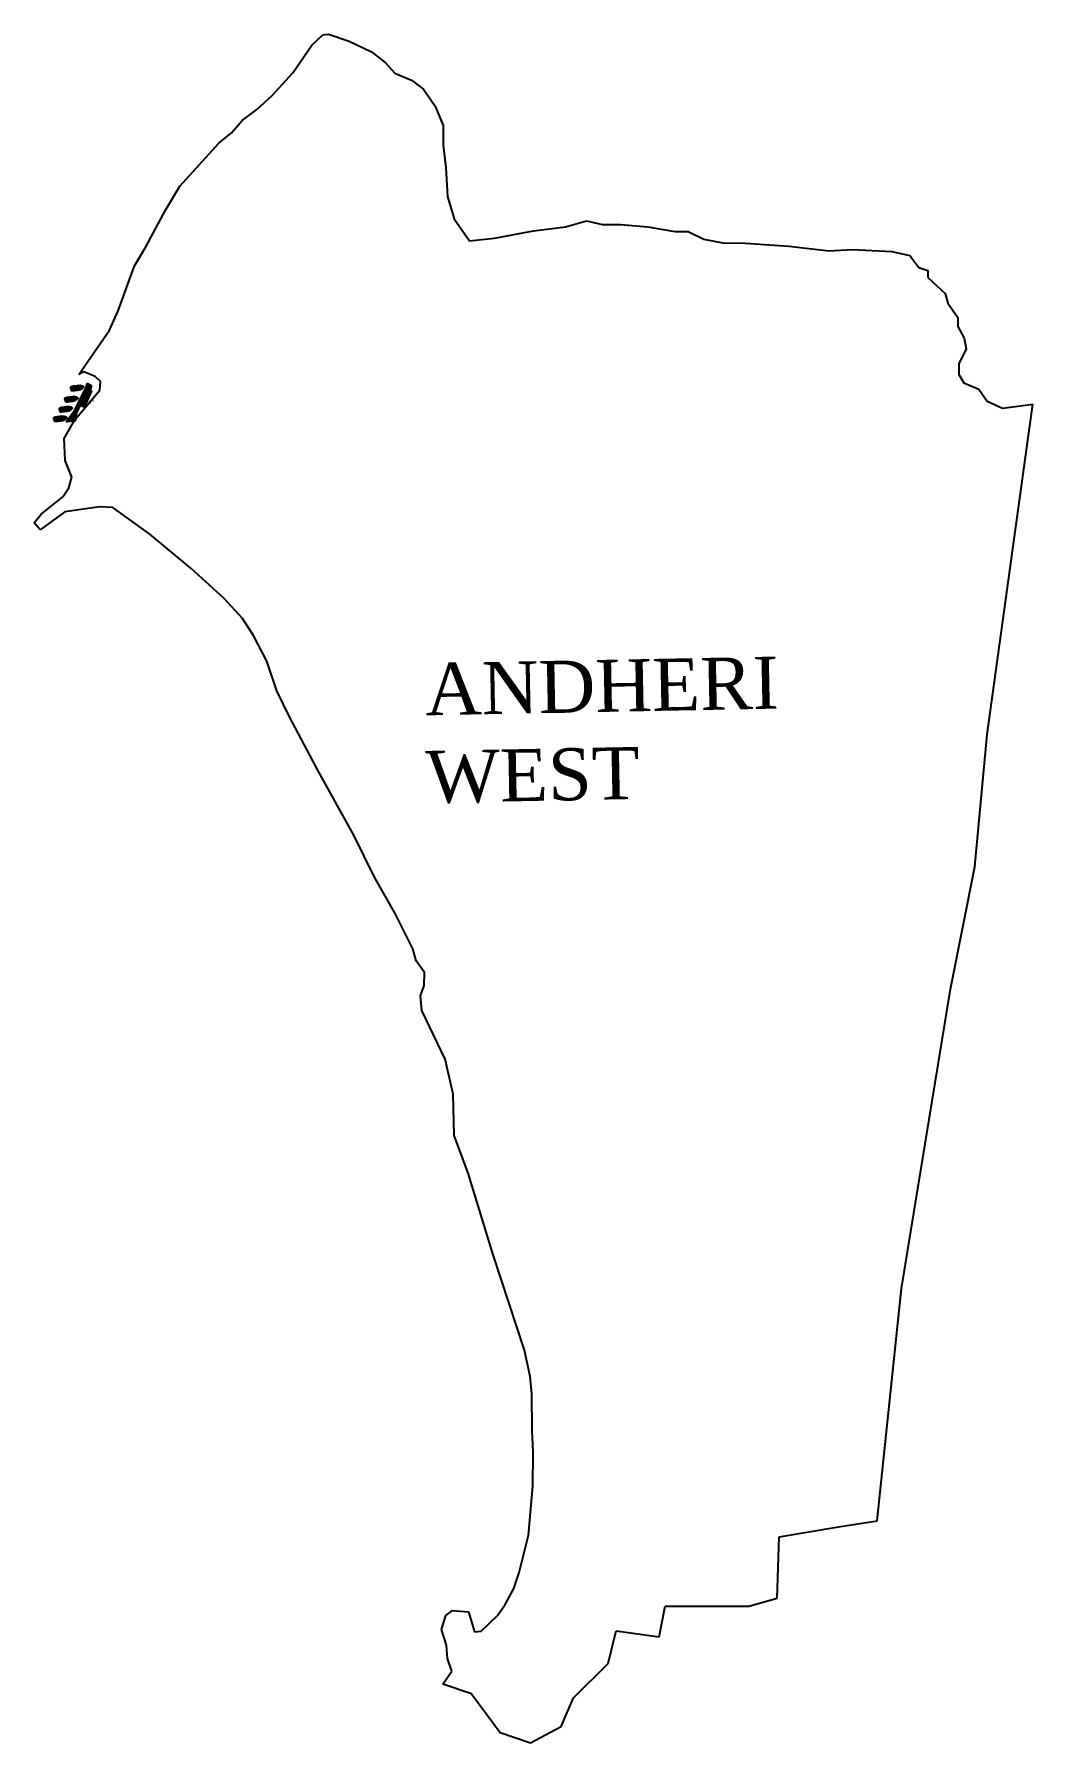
# Model space of a CAD drawing. Header units: metres. Extents: x 268683 to 273863, y 2111090 to 2119954.
import ezdxf

# ---------------------------------------------------------------- set-up
doc = ezdxf.new("R2010")
doc.units = ezdxf.units.M
for name, color, linetype in [('PORT', 150, 'Continuous'), ('PORT TEXT', 7, 'Continuous'), ('village', 3, 'Continuous'), ('VILLAGE NAME', 250, 'Continuous')]:
    doc.layers.add(name, color=color, linetype=linetype)
doc.styles.get("Standard").update_dxf_attribs({"font": 'times.ttf'})

msp = doc.modelspace()

# ---------------------------------------------------------------- texts
at = {"layer": 'PORT TEXT'}
for s, p in [('VERSOVA', (268923.1, 2118048)), ('PORT', (268939.1, 2118031.3))]:
    msp.add_text(s, height=10, dxfattribs=at).set_placement(p)
at = {"layer": 'VILLAGE NAME'}
for s, p in [('ANDHERI', (270712.8, 2116419.9)), ('WEST', (270716.9, 2115965.3))]:
    msp.add_text(s, height=270, rotation=1.10283, dxfattribs=at).set_placement(p)

# ---------------------------------------------------------------- linework, layer by layer
at = {"color": 30, "true_color": 0xf26722}
for p, q in [((270180.1, 2119950.1), (270209.9, 2119953.7)), ((268875.6, 2118121.9), (268875.5, 2118121.9)), ((268877.6, 2118107.8), (268877.6, 2118107.7)), ((268880.9, 2118117.1), (268881.1, 2118115.5)), ((268881, 2118121.1), (268883.2, 2118119.7)), ((268881.3, 2118114.2), (268881.1, 2118115.5)), ((268881.4, 2118117.2), (268881.6, 2118115.5)), ((268884.1, 2118112.6), (268881.5, 2118110.8)), ((268881.8, 2118114.2), (268881.6, 2118115.5)), ((268885.3, 2118111.5), (268884.2, 2118108.5)), ((268884.8, 2118123.8), (268885, 2118121.1)), ((268887.8, 2118111.5), (268888.3, 2118108.5)), ((268889.8, 2118112.4), (268891.9, 2118109.7)), ((268890.7, 2118113.8), (268893.7, 2118112.6)), ((268893.9, 2118116.2), (268895, 2118109.1)), ((268894, 2118124.5), (268895.2, 2118121.8)), ((268895.3, 2118113.3), (268897.8, 2118113.7)), ((268896.3, 2118125.2), (268897, 2118122.5)), ((268900.7, 2118122.2), (268900.1, 2118126.5)), ((268901.2, 2118122.3), (268900.6, 2118126.6)), ((268901.7, 2118117.6), (268900.6, 2118117.4)), ((268900.6, 2118117.4), (268900.9, 2118115.2)), ((268900.6, 2118117.4), (268901.6, 2118115.3)), ((268901.3, 2118114.1), (268900.9, 2118114.9)), ((268901.5, 2118114.2), (268901, 2118115)), ((268901, 2118114.7), (268901.2, 2118113.2)), ((268901.4, 2118113.9), (268901.2, 2118113)), ((268901.5, 2118113.8), (268901.3, 2118112.9)), ((268901.3, 2118112.7), (268901.7, 2118110.1)), ((268902, 2118112.9), (268901.7, 2118110.1)), ((268918.3, 2118120.7), (268917.9, 2118123.5)), ((268918.3, 2118120.7), (268918.7, 2118118)), ((268921, 2118121.1), (268920.6, 2118123.9)), ((268921, 2118121.1), (268921.4, 2118118.3)), ((268923.7, 2118121.5), (268923.3, 2118124.2)), ((268923.7, 2118121.5), (268924, 2118118.8)), ((268817.2, 2118012.3), (268817.1, 2118012.4)), ((268822.6, 2118011.5), (268824.8, 2118010.1)), ((268826.3, 2118014.3), (268826.5, 2118011.6)), ((268835.6, 2118015), (268836.8, 2118012.3)), ((268837.9, 2118015.7), (268838.5, 2118012.9)), ((268842.3, 2118012.7), (268841.7, 2118017)), ((268842.8, 2118012.8), (268842.2, 2118017)), ((268845.8, 2118064.1), (268845.8, 2118064.1)), ((268847.9, 2118049.9), (268847.8, 2118049.9)), ((268851.1, 2118059.3), (268851.3, 2118057.6)), ((268851.2, 2118063.2), (268853.4, 2118061.8)), ((268851.5, 2118056.4), (268851.3, 2118057.6)), ((268851.6, 2118059.4), (268851.8, 2118057.7)), ((268854.3, 2118054.8), (268851.7, 2118053)), ((268852, 2118056.4), (268851.8, 2118057.7)), ((268855.6, 2118053.7), (268854.4, 2118050.7)), ((268855, 2118066), (268855.2, 2118063.3)), ((268858.1, 2118053.7), (268858.5, 2118050.6)), ((268859.8, 2118011.2), (268859.4, 2118014)), ((268859.8, 2118011.2), (268860.2, 2118008.4)), ((268860.1, 2118054.6), (268862.2, 2118051.9)), ((268861, 2118056), (268863.9, 2118054.8)), ((268862.5, 2118011.6), (268862.1, 2118014.4)), ((268862.5, 2118011.6), (268862.9, 2118008.8)), ((268864.2, 2118066.7), (268865.4, 2118064)), ((268864.2, 2118058.4), (268865.2, 2118051.3)), ((268865.2, 2118012), (268864.9, 2118014.7)), ((268865.2, 2118012), (268865.6, 2118009.3)), ((268865.6, 2118055.5), (268868.1, 2118055.9)), ((268866.5, 2118067.4), (268867.2, 2118064.6)), ((268871, 2118064.4), (268870.4, 2118068.7)), ((268871.9, 2118059.8), (268870.8, 2118059.6)), ((268870.8, 2118059.6), (268871.2, 2118057.4)), ((268870.8, 2118059.6), (268871.8, 2118057.5)), ((268871.5, 2118064.5), (268870.9, 2118068.8)), ((268871.7, 2118056.4), (268871.2, 2118057.2)), ((268871.5, 2118056.3), (268871.2, 2118057.1)), ((268871.2, 2118056.9), (268871.4, 2118055.4)), ((268871.6, 2118056), (268871.4, 2118055.2)), ((268871.7, 2118056), (268871.5, 2118055.1)), ((268871.5, 2118054.9), (268871.9, 2118052.2)), ((268872.2, 2118055.1), (268871.9, 2118052.2)), ((268888.5, 2118062.9), (268888.1, 2118065.7)), ((268888.5, 2118062.9), (268888.9, 2118060.1)), ((268891.2, 2118063.3), (268890.8, 2118066.1)), ((268891.2, 2118063.3), (268891.6, 2118060.5)), ((268893.9, 2118063.7), (268893.5, 2118066.4)), ((268893.9, 2118063.7), (268894.3, 2118061)), ((268788.4, 2117962.9), (268788.4, 2117962.9)), ((268790.4, 2117948.7), (268790.4, 2117948.7)), ((268793.7, 2117958.1), (268793.9, 2117956.4)), ((268793.8, 2117962), (268796, 2117960.6)), ((268794.1, 2117955.2), (268793.9, 2117956.4)), ((268794.2, 2117958.2), (268794.4, 2117956.5)), ((268796.9, 2117953.6), (268794.3, 2117951.8)), ((268794.6, 2117955.2), (268794.4, 2117956.5)), ((268798.2, 2117952.5), (268797, 2117949.5)), ((268797.6, 2117964.8), (268797.8, 2117962.1)), ((268800.6, 2117952.5), (268801.1, 2117949.4)), ((268802.7, 2117953.4), (268804.8, 2117950.7)), ((268803.5, 2117954.8), (268806.5, 2117953.6)), ((268806.8, 2117965.5), (268808, 2117962.8)), ((268806.8, 2117957.2), (268807.8, 2117950.1)), ((268808.2, 2117954.3), (268810.7, 2117954.7)), ((268809.1, 2117966.2), (268809.8, 2117963.4)), ((268813.6, 2117963.2), (268813, 2117967.5)), ((268814.5, 2117958.6), (268813.4, 2117958.4)), ((268813.4, 2117958.4), (268813.7, 2117956.2)), ((268813.4, 2117958.4), (268814.4, 2117956.3)), ((268814.1, 2117963.3), (268813.5, 2117967.6)), ((268814.1, 2117955.1), (268813.7, 2117955.9)), ((268814.3, 2117955.2), (268813.8, 2117956)), ((268813.8, 2117955.7), (268814, 2117954.2)), ((268814.2, 2117954.8), (268814, 2117954)), ((268814.3, 2117954.8), (268814.1, 2117953.9)), ((268814.1, 2117953.7), (268814.5, 2117951)), ((268814.8, 2117953.9), (268814.5, 2117951)), ((268819.2, 2117998.2), (268819.1, 2117998.2)), ((268822.4, 2118007.6), (268822.7, 2118005.9)), ((268822.8, 2118004.6), (268822.7, 2118005.9)), ((268822.9, 2118007.7), (268823.2, 2118006)), ((268825.6, 2118003.1), (268823.1, 2118001.3)), ((268823.4, 2118004.7), (268823.2, 2118006)), ((268826.9, 2118002), (268825.8, 2117999)), ((268829.4, 2118002), (268829.8, 2117998.9)), ((268831.1, 2117961.7), (268830.7, 2117964.5)), ((268831.1, 2117961.7), (268831.5, 2117958.9)), ((268831.4, 2118002.9), (268833.5, 2118000.2)), ((268832.3, 2118004.3), (268835.2, 2118003.1)), ((268833.8, 2117962.1), (268833.4, 2117964.9)), ((268833.8, 2117962.1), (268834.2, 2117959.3)), ((268835.5, 2118006.7), (268836.5, 2117999.6)), ((268836.5, 2117962.5), (268836.1, 2117965.2)), ((268836.5, 2117962.5), (268836.9, 2117959.8)), ((268836.9, 2118003.8), (268839.4, 2118004.1)), ((268843.2, 2118008), (268842.2, 2118007.9)), ((268842.2, 2118007.9), (268842.5, 2118005.7)), ((268842.2, 2118007.9), (268843.1, 2118005.8)), ((268842.9, 2118004.6), (268842.5, 2118005.3)), ((268843, 2118004.7), (268842.6, 2118005.5)), ((268842.6, 2118005.2), (268842.8, 2118003.7)), ((268842.9, 2118004.3), (268842.7, 2118003.5)), ((268843.1, 2118004.3), (268842.9, 2118003.3)), ((268842.9, 2118003.2), (268843.2, 2118000.5)), ((268843.6, 2118003.4), (268843.2, 2118000.5))]:
    msp.add_line(p, q, dxfattribs=at)
for points in [[(268873.4, 2118114.4, -0.01736), (268872.7, 2118120.6, -0.12634), (268873.1, 2118123.7, -0.172899), (268876.7, 2118125.7, -0.013884), (268880, 2118126.3, -0.008973), (268884.8, 2118127.2, -0.01509), (268890.3, 2118128.1, 0.002245), (268898.8, 2118129.4, -0.003342), (268908.2, 2118130.7, -0.016984), (268914.6, 2118131.5, -0.024546), (268919.4, 2118131.6, -0.067942), (268925.5, 2118131.1, -0.033948), (268929.7, 2118130, -0.022001), (268933.4, 2118128.6, -0.042872), (268936.8, 2118126.7, -0.059514), (268938.5, 2118125.3, -0.046364), (268939.2, 2118124.4, -0.104882), (268939.5, 2118123.8, -0.104882)], [(268873.4, 2118114.4, 0.01736), (268874.5, 2118108.2, 0.12634), (268875.7, 2118105.3, 0.172899), (268879.7, 2118104.4, 0.013884), (268883.1, 2118104.8, 0.008973), (268887.9, 2118105.2, 0.01509), (268893.5, 2118105.9, -0.002245), (268902, 2118107, 0.003342), (268911.4, 2118108.3, 0.016984), (268917.7, 2118109.4, 0.024546), (268922.4, 2118110.6, 0.067942), (268928.1, 2118112.8, 0.033948), (268931.8, 2118115.1, 0.022001), (268935, 2118117.4, 0.042872), (268937.7, 2118120.2, 0.059514), (268939, 2118122.1, 0.046364), (268939.4, 2118123.1, 0.104882), (268939.5, 2118123.8, 0.104882)], [(268874.2, 2118122, -0.164393), (268874.2, 2118123.2, -0.188684), (268875.3, 2118124.8, -0.10758), (268878.5, 2118126)], [(268885.3, 2118126.5, -0.002942), (268881.5, 2118125.9, 0.002013), (268879.1, 2118125.5, 0.130442), (268877.4, 2118124.9, 0.261246), (268876, 2118122.6, 0.209197)], [(268885.3, 2118126.5, -0.002941), (268881.5, 2118125.9, 0.002014), (268879.1, 2118125.5, 0.130992), (268877.5, 2118124.8, 0.261832), (268876.1, 2118122.6, 0.261832)], [(268876.3, 2118107.2, 0.164393), (268876.6, 2118106.1, 0.188684), (268878.1, 2118104.9, 0.10758), (268881.6, 2118104.6)], [(268914.9, 2118129.9), (268912.6, 2118129.6), (268910, 2118129.3), (268905.8, 2118128.7), (268900, 2118127.9), (268890.7, 2118126.4, -0.002601), (268885.7, 2118125.6, 0.004411), (268881.4, 2118124.9, 0.013009), (268878.4, 2118124.3, 0.113396), (268876.9, 2118123.5, 0.146005), (268876.4, 2118122.6, 1.595219)], [(268914.9, 2118129.8), (268912.6, 2118129.6), (268910, 2118129.3), (268905.8, 2118128.6), (268900, 2118127.8), (268890.7, 2118126.4, -0.002601), (268885.7, 2118125.5, 0.004411), (268881.4, 2118124.8, 0.013003), (268878.5, 2118124.2, 0.113337), (268877, 2118123.4, 0.144821), (268876.5, 2118122.6, 0.138987)], [(268914.9, 2118129.7), (268912.6, 2118129.5), (268910, 2118129.2), (268905.8, 2118128.5), (268900, 2118127.7), (268890.7, 2118126.3, -0.002601), (268885.7, 2118125.5, 0.00441), (268881.4, 2118124.8, 0.012997), (268878.5, 2118124.1, 0.113276), (268877, 2118123.4, 0.142458), (268876.5, 2118122.6, 0.142458)], [(268878.2, 2118119.7, -0.043195), (268878.4, 2118121.5, -0.183415), (268879.8, 2118124.1, -0.094511), (268881.4, 2118124.7)], [(268888.2, 2118106, 0.002942), (268884.4, 2118105.5, -0.002013), (268882, 2118105.2, -0.130442), (268880.2, 2118105.4, -0.261246), (268878.2, 2118107.1, -0.209197)], [(268878.3, 2118119.7, -0.043334), (268878.5, 2118121.5, -0.18333), (268879.9, 2118124, -0.123985), (268881.9, 2118124.8, 0.015377), (268883.4, 2118125.1)], [(268888.2, 2118106, 0.002941), (268884.4, 2118105.6, -0.002014), (268882, 2118105.3, -0.130992), (268880.2, 2118105.4, -0.261832), (268878.3, 2118107.2, -0.261832)], [(268917.6, 2118111), (268915.3, 2118110.6), (268912.8, 2118110.2), (268908.5, 2118109.6), (268902.7, 2118108.8), (268893.4, 2118107.6, 0.002601), (268888.3, 2118107, -0.004411), (268884, 2118106.4, -0.013009), (268881, 2118106.2, -0.113396), (268879.4, 2118106.6, -0.146005), (268878.6, 2118107.2, -1.595219)], [(268917.5, 2118111.2), (268915.3, 2118110.8), (268912.7, 2118110.4), (268908.5, 2118109.8), (268902.7, 2118108.9), (268893.4, 2118107.7, 0.002601), (268888.3, 2118107.1, -0.00441), (268884, 2118106.6, -0.012997), (268881, 2118106.4, -0.113276), (268879.4, 2118106.7, -0.142458), (268878.7, 2118107.3, -0.142458)], [(268917.6, 2118111.1), (268915.3, 2118110.7), (268912.7, 2118110.3), (268908.5, 2118109.7), (268902.7, 2118108.9), (268893.4, 2118107.7, 0.002601), (268888.3, 2118107, -0.004411), (268884, 2118106.5, -0.013003), (268881, 2118106.3, -0.113337), (268879.4, 2118106.6, -0.144821), (268878.7, 2118107.3, -0.138987)], [(268879.5, 2118110.6, 0.043334), (268880.2, 2118108.9, 0.18333), (268882.3, 2118106.9, 0.123985), (268884.5, 2118106.7, -0.015377), (268886, 2118106.8)], [(268879.5, 2118110.6, 0.043195), (268880.2, 2118108.9, 0.183415), (268882.3, 2118106.8, 0.094511), (268884, 2118106.6)], [(268879.9, 2118116.8), (268879.7, 2118118.1, -0.202722), (268881, 2118123.2, -0.178768), (268883.2, 2118124.4, 0.010028), (268887.9, 2118125.2, -0.005356), (268895.7, 2118126.4, -0.016605), (268902, 2118127.2, 0.018921), (268908.6, 2118128, -0.925873), (268908.6, 2118127.8, -0.041202), (268907.5, 2118127.5, -0.024461), (268903.7, 2118127, 0.012888), (268896.5, 2118125.9, -0.019359), (268892.3, 2118125.4, 0.002375), (268887.4, 2118124.8, -0.006386), (268884.3, 2118124.3, -0.013656), (268883, 2118124.2, -0.862706), (268882.9, 2118124.4, 0.648089)], [(268880.3, 2118114), (268880.9, 2118114.1), (268882.7, 2118114.4, -0.448043), (268883.7, 2118113.6, 0.025561), (268884, 2118112.7, 0.15676), (268884.7, 2118111.9, 0.144288), (268885.4, 2118111.5, 0.079427), (268886.9, 2118111.4, 0.054179), (268888.6, 2118111.7, 0.127294), (268889.8, 2118112.4, -0.025195), (268890.5, 2118113.2, 0.112656), (268890.7, 2118113.9, 0.061652), (268890.7, 2118114.8, -0.222278), (268890.9, 2118115.5, -0.049109), (268891.4, 2118116.1, -0.09997), (268892.1, 2118116.5, -0.045992), (268893.2, 2118116.9), (268893.8, 2118117)], [(268880.3, 2118114), (268880.5, 2118112.5, 0.202722), (268883.2, 2118108, 0.178768), (268885.6, 2118107.4, -0.010028), (268890.4, 2118108, 0.005356), (268898.2, 2118109, 0.016605), (268904.5, 2118110, -0.018921), (268911, 2118111, 0.925873), (268911, 2118111.3, 0.041202), (268909.8, 2118111.2, 0.024461), (268906.1, 2118110.7, -0.012888), (268898.8, 2118109.7, 0.019359), (268894.6, 2118109, -0.002375), (268889.7, 2118108.2, 0.006386), (268886.6, 2118107.8, 0.013656), (268885.4, 2118107.6, 0.862706), (268885.4, 2118107.4, -0.648089)], [(268914.9, 2118129.6), (268912.7, 2118129.3), (268910.1, 2118129), (268905.8, 2118128.4), (268900, 2118127.6), (268890.7, 2118126.1, -0.002601), (268885.7, 2118125.3, 0.00441), (268881.4, 2118124.6, 0.002867), (268880.8, 2118124.5, 0.002867)], [(268883, 2118124.3, -0.016488), (268883.2, 2118124.4, 0.010023), (268887.9, 2118125.1, -0.005356), (268895.7, 2118126.3, -0.016607), (268902, 2118127.1, 0.018921), (268908.6, 2118128, 0.01143), (268908.6, 2118128, -0.913283), (268908.6, 2118127.9, -0.041174), (268907.5, 2118127.6, -0.024478), (268903.7, 2118127.1, 0.012889), (268896.5, 2118126, -0.019362), (268892.3, 2118125.5, 0.002377), (268887.4, 2118124.9, -0.006391), (268884.2, 2118124.4, -0.013664), (268883, 2118124.2, 0.000701), (268883, 2118124.2, -0.819976), (268883, 2118124.3, -0.819976)], [(268917.5, 2118111.4), (268915.3, 2118110.9), (268912.7, 2118110.5), (268908.5, 2118109.9), (268902.7, 2118109.1), (268893.3, 2118107.9, 0.002601), (268888.3, 2118107.3, -0.00441), (268884, 2118106.8, -0.002867), (268883.3, 2118106.7, -0.002867)], [(268885.3, 2118126.5, 0.006425), (268890.4, 2118127.3, 0.002217), (268898.9, 2118128.6, -0.003368), (268908.4, 2118130, -0.024633), (268914.4, 2118130.8, -0.015037), (268918.4, 2118130.8, -0.025439), (268920.6, 2118130.8, -0.013843), (268925.3, 2118130.4, -0.040266), (268929.5, 2118129.3, -0.016729), (268933.2, 2118127.7, -0.029739), (268936.8, 2118125.5, 0.01525), (268938.3, 2118124.3, -0.132389), (268938.5, 2118124, -0.028442), (268938.6, 2118123.9, -0.028442)], [(268885.3, 2118126.5, 0.006424), (268890.5, 2118127.3, 0.002217), (268898.9, 2118128.5, -0.003368), (268908.4, 2118129.9, -0.024633), (268914.4, 2118130.7, -0.015038), (268918.4, 2118130.8, -0.025461), (268920.6, 2118130.7, -0.013839), (268925.3, 2118130.3, -0.040238), (268929.5, 2118129.2, -0.016715), (268933.2, 2118127.6, -0.029693), (268936.7, 2118125.5, 0.015234), (268938.2, 2118124.2, -0.134036), (268938.5, 2118124, -0.024879), (268938.5, 2118123.9, -0.024879)], [(268885.4, 2118107.5, 0.016488), (268885.6, 2118107.5, -0.010023), (268890.4, 2118108, 0.005356), (268898.2, 2118109.1, 0.016607), (268904.4, 2118110.1, -0.018921), (268911, 2118111.1, -0.01143), (268911, 2118111.1, 0.913283), (268911, 2118111.2, 0.041174), (268909.8, 2118111.2, 0.024478), (268906.1, 2118110.6, -0.012889), (268898.8, 2118109.6, 0.019362), (268894.6, 2118109, -0.002377), (268889.7, 2118108.2, 0.006391), (268886.6, 2118107.7, 0.013664), (268885.4, 2118107.5, -0.000701), (268885.4, 2118107.5, 0.819976), (268885.4, 2118107.5, 0.819976)], [(268888.2, 2118106, -0.006425), (268893.4, 2118106.6, -0.002217), (268901.9, 2118107.8, 0.003368), (268911.4, 2118109.1, 0.024633), (268917.4, 2118110, 0.015037), (268921.2, 2118111.1, 0.025439), (268923.4, 2118111.8, 0.013843), (268927.7, 2118113.5, 0.040266), (268931.4, 2118115.7, 0.016729), (268934.6, 2118118.2, 0.029739), (268937.4, 2118121.3, -0.01525), (268938.5, 2118122.9, 0.132389), (268938.6, 2118123.2, 0.028442), (268938.7, 2118123.4, 0.028442)], [(268888.2, 2118106, -0.006424), (268893.4, 2118106.7, -0.002217), (268901.9, 2118107.9, 0.003368), (268911.4, 2118109.2, 0.024633), (268917.3, 2118110.1, 0.015038), (268921.2, 2118111.2, 0.025461), (268923.3, 2118111.9, 0.013839), (268927.6, 2118113.5, 0.040238), (268931.4, 2118115.8, 0.016715), (268934.5, 2118118.3, 0.029693), (268937.3, 2118121.4, -0.015234), (268938.4, 2118123, 0.134036), (268938.6, 2118123.2, 0.024879), (268938.6, 2118123.4, 0.024879)], [(268893.8, 2118117), (268893.4, 2118120.1, 0.158322), (268889.9, 2118120.6, -0.417676), (268888.9, 2118121.3), (268888.4, 2118124.9)], [(268891.6, 2118125.3), (268892, 2118122.1, -0.406088), (268890.6, 2118120.7)], [(268893.8, 2118117, -0.291269), (268894.6, 2118117, -0.299867), (268894.7, 2118116.5, 0.273478), (268895.2, 2118113.7, -0.28657), (268895.3, 2118112.9, 0.198759), (268895.5, 2118109.9, -0.45148), (268895.5, 2118109.2, -1.463971)], [(268894.6, 2118117, -0.164009), (268896.7, 2118117.5, -0.407559), (268897.1, 2118116.9, 0.20466), (268897.7, 2118114, -0.28657), (268897.8, 2118113.3, 0.198759), (268898, 2118110.3, -0.45148), (268898, 2118109.6, -1.463971)], [(268901.6, 2118118.8), (268901.2, 2118118.8, 0.516839), (268900.6, 2118117.4, 0.282905)], [(268902.5, 2118118.9), (268901.6, 2118118.8, 0.545737), (268901, 2118117.5, 0.282905)], [(268904.8, 2118118.8, 0.033687), (268903.5, 2118123.4, 0.051879), (268901.4, 2118126.7, 1.92312)], [(268904.7, 2118119.3), (268902.5, 2118118.9, 0.462925), (268901.7, 2118117.6), (268902, 2118115.8)], [(268904.8, 2118118.8, -0.033687), (268904.8, 2118114, -0.051879), (268903.8, 2118110.3, -1.92312)], [(268911.6, 2118119.8, 0.096403), (268909.8, 2118124.3, 0.040538), (268907.4, 2118127.5, 1.92312)], [(268911.6, 2118119.8, -0.096403), (268911.1, 2118115, -0.040538), (268909.7, 2118111.2, -1.92312)], [(268911.5, 2118123.5), (268914.8, 2118124, 0.483063), (268912.9, 2118125.8, 0.50024), (268911.5, 2118123.5, 0.418424)], [(268912.5, 2118116.2), (268915.9, 2118116.7, -0.483063), (268914.5, 2118114.4, -0.50024), (268912.5, 2118116.2, -0.418424)], [(268914.9, 2118129.9, -0.031596), (268918.4, 2118130, -0.004928), (268920.8, 2118129.9, -0.02844), (268924.8, 2118129.4, -0.042875), (268928.8, 2118128.3, -0.035347), (268932.6, 2118126.8, -0.024093), (268936, 2118125, -0.079837), (268937.7, 2118123.8)], [(268914.9, 2118129.8, -0.031592), (268918.4, 2118129.9, -0.004926), (268920.8, 2118129.8, -0.028436), (268924.8, 2118129.3, -0.042895), (268928.8, 2118128.2, -0.035363), (268932.6, 2118126.7, -0.024111), (268936, 2118124.9, -0.077658), (268937.6, 2118123.8, -0.077658)], [(268914.9, 2118129.7, -0.031588), (268918.4, 2118129.8, -0.004924), (268920.8, 2118129.7, -0.028433), (268924.8, 2118129.2, -0.042917), (268928.8, 2118128.1, -0.035379), (268932.6, 2118126.6, -0.02413), (268935.9, 2118124.8, -0.075408), (268937.5, 2118123.8, -0.075408)], [(268914.9, 2118129.6, -0.031581), (268918.4, 2118129.7, -0.00492), (268920.8, 2118129.6, -0.028426), (268924.8, 2118129.1, -0.042959), (268928.7, 2118128, -0.035411), (268932.5, 2118126.5, -0.028829), (268935.3, 2118125, -0.092336), (268936.8, 2118123.7, -0.080328)], [(268917.5, 2118111.2, 0.031588), (268921, 2118112, 0.004924), (268923.2, 2118112.8, 0.028433), (268926.9, 2118114.4, 0.042917), (268930.4, 2118116.6, 0.035379), (268933.7, 2118119.1, 0.02413), (268936.4, 2118121.7, 0.075408), (268937.6, 2118123.2, 0.075408)], [(268917.5, 2118111.4, 0.031581), (268920.9, 2118112.2, 0.00492), (268923.1, 2118112.9, 0.028426), (268926.8, 2118114.6, 0.042959), (268930.3, 2118116.7, 0.035411), (268933.6, 2118119.2, 0.028829), (268935.8, 2118121.4, 0.092336), (268936.8, 2118123.1, 0.080328)], [(268917.6, 2118111, 0.031596), (268921, 2118111.9, 0.004928), (268923.2, 2118112.7, 0.02844), (268927, 2118114.3, 0.042875), (268930.5, 2118116.4, 0.035347), (268933.8, 2118119, 0.024093), (268936.5, 2118121.6, 0.079837), (268937.8, 2118123.2)], [(268917.6, 2118111.1, 0.031592), (268921, 2118112, 0.004926), (268923.2, 2118112.7, 0.028436), (268927, 2118114.4, 0.042895), (268930.5, 2118116.5, 0.035363), (268933.7, 2118119, 0.024111), (268936.4, 2118121.7, 0.077658), (268937.7, 2118123.2, 0.077658)], [(268932.5, 2118125.3), (268932.6, 2118124.7, 0.382221), (268933, 2118124.2), (268935.4, 2118124.1, 0.786544), (268935.6, 2118124.5), (268933.5, 2118125.9, 0.616464), (268932.5, 2118125.3, 3.844907)], [(268933.3, 2118120.3), (268933.1, 2118120.9, -0.382221), (268933.4, 2118121.5), (268935.7, 2118122.3, -0.786544), (268936, 2118122), (268934.4, 2118120, -0.616464), (268933.3, 2118120.3, -3.844907)], [(268815, 2118004.8, -0.01736), (268814.2, 2118011.1, -0.12634), (268814.7, 2118014.1, -0.172899), (268818.2, 2118016.1, -0.013884), (268821.6, 2118016.7, -0.008973), (268826.4, 2118017.7, -0.01509), (268831.9, 2118018.6, 0.002245), (268840.4, 2118019.9, -0.003342), (268849.8, 2118021.2, -0.016984), (268856.1, 2118021.9, -0.024546), (268860.9, 2118022.1, -0.067942), (268867.1, 2118021.6, -0.033948), (268871.2, 2118020.4, -0.022001), (268874.9, 2118019.1, -0.042872), (268878.3, 2118017.2, -0.059514), (268880.1, 2118015.7, -0.046364), (268880.8, 2118014.9, -0.104882), (268881, 2118014.2, -0.104882)], [(268815, 2118004.8, 0.01736), (268816, 2117998.6, 0.12634), (268817.3, 2117995.8, 0.172899), (268821.3, 2117994.9, 0.013884), (268824.7, 2117995.2, 0.008973), (268829.5, 2117995.7, 0.01509), (268835, 2117996.3, -0.002245), (268843.5, 2117997.5, 0.003342), (268853, 2117998.8, 0.016984), (268859.3, 2117999.9, 0.024546), (268863.9, 2118001.1, 0.067942), (268869.7, 2118003.3, 0.033948), (268873.3, 2118005.5, 0.022001), (268876.5, 2118007.9, 0.042872), (268879.3, 2118010.6, 0.059514), (268880.5, 2118012.5, 0.046364), (268880.9, 2118013.6, 0.104882), (268881, 2118014.2, 0.104882)], [(268815.8, 2118012.5, -0.164393), (268815.7, 2118013.7, -0.188684), (268816.8, 2118015.3, -0.10758), (268820.1, 2118016.5)], [(268826.8, 2118017, -0.002942), (268823, 2118016.4, 0.002013), (268820.6, 2118016, 0.130442), (268819, 2118015.3, 0.261246), (268817.6, 2118013.1, 0.209197)], [(268826.8, 2118016.9, -0.002941), (268823.1, 2118016.3, 0.002014), (268820.7, 2118015.9, 0.130992), (268819, 2118015.3, 0.261832), (268817.6, 2118013.1, 0.261832)], [(268856.5, 2118020.3), (268854.2, 2118020.1), (268851.6, 2118019.8), (268847.4, 2118019.2), (268841.6, 2118018.3), (268832.3, 2118016.9, -0.002601), (268827.2, 2118016.1, 0.004411), (268822.9, 2118015.4, 0.013009), (268820, 2118014.8, 0.113396), (268818.5, 2118014, 0.146005), (268817.9, 2118013.1, 1.595219)], [(268856.5, 2118020.3), (268854.2, 2118020), (268851.6, 2118019.7), (268847.4, 2118019.1), (268841.6, 2118018.3), (268832.3, 2118016.8, -0.002601), (268827.2, 2118016, 0.004411), (268822.9, 2118015.3, 0.013003), (268820, 2118014.7, 0.113337), (268818.6, 2118013.9, 0.144821), (268818, 2118013.1, 0.138987)], [(268856.5, 2118020.2), (268854.2, 2118020), (268851.6, 2118019.6), (268847.4, 2118019), (268841.6, 2118018.2), (268832.3, 2118016.8, -0.002601), (268827.2, 2118015.9, 0.00441), (268823, 2118015.2, 0.012997), (268820, 2118014.6, 0.113276), (268818.6, 2118013.9, 0.142458), (268818.1, 2118013.1, 0.142458)], [(268819.7, 2118010.1, -0.043195), (268819.9, 2118011.9, -0.183415), (268821.4, 2118014.5, -0.094511), (268822.9, 2118015.2)], [(268819.8, 2118010.1, -0.043334), (268820, 2118011.9, -0.18333), (268821.5, 2118014.5, -0.123985), (268823.5, 2118015.2, 0.015377), (268824.9, 2118015.6)], [(268821.4, 2118007.2), (268821.2, 2118008.6, -0.202722), (268822.6, 2118013.6, -0.178768), (268824.8, 2118014.9, 0.010028), (268829.5, 2118015.7, -0.005356), (268837.3, 2118016.9, -0.016605), (268843.6, 2118017.7, 0.018921), (268850.1, 2118018.5, -0.925873), (268850.2, 2118018.3, -0.041202), (268849.1, 2118018, -0.024461), (268845.3, 2118017.5, 0.012888), (268838.1, 2118016.4, -0.019359), (268833.8, 2118015.9, 0.002375), (268828.9, 2118015.3, -0.006386), (268825.8, 2118014.8, -0.013656), (268824.6, 2118014.6, -0.862706), (268824.5, 2118014.9, 0.648089)], [(268856.5, 2118020), (268854.2, 2118019.8), (268851.6, 2118019.5), (268847.4, 2118018.9), (268841.6, 2118018), (268832.3, 2118016.6, -0.002601), (268827.3, 2118015.8, 0.00441), (268823, 2118015.1, 0.002867), (268822.3, 2118015, 0.002867)], [(268824.5, 2118014.8, -0.016488), (268824.8, 2118014.8, 0.010023), (268829.5, 2118015.6, -0.005356), (268837.3, 2118016.8, -0.016607), (268843.6, 2118017.6, 0.018921), (268850.1, 2118018.4, 0.01143), (268850.2, 2118018.4, -0.913283), (268850.2, 2118018.3, -0.041174), (268849, 2118018.1, -0.024478), (268845.3, 2118017.5, 0.012889), (268838.1, 2118016.5, -0.019362), (268833.8, 2118015.9, 0.002377), (268828.9, 2118015.3, -0.006391), (268825.8, 2118014.9, -0.013664), (268824.6, 2118014.7, 0.000701), (268824.6, 2118014.7, -0.819976), (268824.5, 2118014.8, -0.819976)], [(268826.8, 2118017, 0.006425), (268832, 2118017.8, 0.002217), (268840.5, 2118019.1, -0.003368), (268850, 2118020.5, -0.024633), (268856, 2118021.2, -0.015037), (268860, 2118021.3, -0.025439), (268862.2, 2118021.2, -0.013843), (268866.8, 2118020.8, -0.040266), (268871, 2118019.7, -0.016729), (268874.8, 2118018.2, -0.029739), (268878.3, 2118016, 0.01525), (268879.9, 2118014.8, -0.132389), (268880.1, 2118014.5, -0.028442), (268880.1, 2118014.4, -0.028442)], [(268826.8, 2118016.9, 0.006424), (268832, 2118017.7, 0.002217), (268840.5, 2118019, -0.003368), (268850, 2118020.4, -0.024633), (268856, 2118021.2, -0.015038), (268860, 2118021.2, -0.025461), (268862.2, 2118021.2, -0.013839), (268866.8, 2118020.7, -0.040238), (268871, 2118019.7, -0.016715), (268874.8, 2118018.1, -0.029693), (268878.3, 2118015.9, 0.015234), (268879.8, 2118014.7, -0.134036), (268880, 2118014.5, -0.024879), (268880.1, 2118014.4, -0.024879)], [(268829.7, 2117996.4, -0.006425), (268835, 2117997.1, -0.002217), (268843.4, 2117998.3, 0.003368), (268853, 2117999.6, 0.024633), (268858.9, 2118000.5, 0.015037), (268862.8, 2118001.6, 0.025439), (268864.9, 2118002.3, 0.013843), (268869.2, 2118003.9, 0.040266), (268873, 2118006.2, 0.016729), (268876.2, 2118008.7, 0.029739), (268878.9, 2118011.8, -0.01525), (268880.1, 2118013.4, 0.132389), (268880.2, 2118013.7, 0.028442), (268880.2, 2118013.8, 0.028442)], [(268829.7, 2117996.5, -0.006424), (268834.9, 2117997.2, -0.002217), (268843.4, 2117998.3, 0.003368), (268852.9, 2117999.6, 0.024633), (268858.9, 2118000.6, 0.015038), (268862.8, 2118001.6, 0.025461), (268864.9, 2118002.3, 0.013839), (268869.2, 2118004, 0.040238), (268872.9, 2118006.2, 0.016715), (268876.1, 2118008.8, 0.029693), (268878.9, 2118011.8, -0.015234), (268880, 2118013.4, 0.134036), (268880.1, 2118013.7, 0.024879), (268880.1, 2118013.8, 0.024879)], [(268835.4, 2118007.5), (268834.9, 2118010.5, 0.158322), (268831.4, 2118011.1, -0.417676), (268830.5, 2118011.8), (268830, 2118015.4)], [(268833.1, 2118015.8), (268833.6, 2118012.5, -0.406088), (268832.2, 2118011.2)], [(268843.7, 2118056.5, -0.01736), (268842.9, 2118062.8, -0.12634), (268843.3, 2118065.8, -0.172899), (268846.9, 2118067.8, -0.013884), (268850.3, 2118068.5, -0.008973), (268855, 2118069.4, -0.01509), (268860.5, 2118070.3, 0.002245), (268869, 2118071.6, -0.003342), (268878.5, 2118072.9, -0.016984), (268884.8, 2118073.6, -0.024546), (268889.6, 2118073.8, -0.067942), (268895.8, 2118073.3, -0.033948), (268899.9, 2118072.1, -0.022001), (268903.6, 2118070.8, -0.042872), (268907, 2118068.9, -0.059514), (268908.7, 2118067.4, -0.046364), (268909.4, 2118066.6, -0.104882), (268909.7, 2118065.9, -0.104882)], [(268846.4, 2118009.3, 0.033687), (268845, 2118013.9, 0.051879), (268843, 2118017.2, 1.92312)], [(268843.7, 2118056.5, 0.01736), (268844.7, 2118050.3, 0.12634), (268845.9, 2118047.5, 0.172899), (268849.9, 2118046.6, 0.013884), (268853.3, 2118046.9, 0.008973), (268858.2, 2118047.4, 0.01509), (268863.7, 2118048, -0.002245), (268872.2, 2118049.2, 0.003342), (268881.6, 2118050.5, 0.016984), (268887.9, 2118051.6, 0.024546), (268892.6, 2118052.8, 0.067942), (268898.4, 2118055, 0.033948), (268902, 2118057.3, 0.022001), (268905.2, 2118059.6, 0.042872), (268907.9, 2118062.4, 0.059514), (268909.2, 2118064.2, 0.046364), (268909.6, 2118065.3, 0.104882), (268909.7, 2118065.9, 0.104882)], [(268844.4, 2118064.2, -0.164393), (268844.4, 2118065.4, -0.188684), (268845.5, 2118067, -0.10758), (268848.8, 2118068.2)], [(268855.5, 2118068.7, -0.002942), (268851.7, 2118068.1, 0.002013), (268849.3, 2118067.7, 0.130442), (268847.7, 2118067.1, 0.261246), (268846.2, 2118064.8, 0.209197)], [(268855.5, 2118068.6, -0.002941), (268851.7, 2118068.1, 0.002014), (268849.3, 2118067.7, 0.130992), (268847.7, 2118067, 0.261832), (268846.3, 2118064.8, 0.261832)], [(268846.5, 2118049.4, 0.164393), (268846.8, 2118048.2, 0.188684), (268848.3, 2118047.1, 0.10758), (268851.8, 2118046.8)], [(268885.1, 2118072), (268882.9, 2118071.8), (268880.3, 2118071.5), (268876, 2118070.9), (268870.2, 2118070.1), (268860.9, 2118068.6, -0.002601), (268855.9, 2118067.8, 0.004411), (268851.6, 2118067.1, 0.013009), (268848.7, 2118066.5, 0.113396), (268847.2, 2118065.7, 0.146005), (268846.6, 2118064.8, 1.595219)], [(268885.1, 2118072), (268882.9, 2118071.8), (268880.3, 2118071.4), (268876, 2118070.8), (268870.2, 2118070), (268860.9, 2118068.5, -0.002601), (268855.9, 2118067.7, 0.004411), (268851.6, 2118067, 0.013003), (268848.7, 2118066.4, 0.113337), (268847.2, 2118065.6, 0.144821), (268846.7, 2118064.8, 0.138987)], [(268885.1, 2118071.9), (268882.9, 2118071.7), (268880.3, 2118071.4), (268876.1, 2118070.7), (268870.2, 2118069.9), (268861, 2118068.5, -0.002601), (268855.9, 2118067.6, 0.00441), (268851.6, 2118066.9, 0.012997), (268848.7, 2118066.3, 0.113276), (268847.3, 2118065.6, 0.142458), (268846.8, 2118064.8, 0.142458)], [(268848.4, 2118061.8, -0.043195), (268848.6, 2118063.7, -0.183415), (268850.1, 2118066.2, -0.094511), (268851.6, 2118066.9)], [(268858.4, 2118048.2, 0.002942), (268854.6, 2118047.7, -0.002013), (268852.2, 2118047.4, -0.130442), (268850.4, 2118047.6, -0.261246), (268848.4, 2118049.3, -0.209197)], [(268848.5, 2118061.8, -0.043334), (268848.7, 2118063.6, -0.18333), (268850.1, 2118066.2, -0.123985), (268852.1, 2118067, 0.015377), (268853.6, 2118067.3)], [(268858.4, 2118048.2, 0.002941), (268854.6, 2118047.7, -0.002014), (268852.2, 2118047.5, -0.130992), (268850.5, 2118047.6, -0.261832), (268848.5, 2118049.3, -0.261832)], [(268887.8, 2118053.2), (268885.6, 2118052.8), (268883, 2118052.4), (268878.8, 2118051.8), (268872.9, 2118051), (268863.6, 2118049.8, 0.002601), (268858.5, 2118049.2, -0.004411), (268854.2, 2118048.6, -0.013009), (268851.2, 2118048.4, -0.113396), (268849.6, 2118048.7, -0.146005), (268848.8, 2118049.4, -1.595219)], [(268887.8, 2118053.3), (268885.6, 2118052.9), (268883, 2118052.5), (268878.7, 2118051.9), (268872.9, 2118051.1), (268863.6, 2118049.8, 0.002601), (268858.5, 2118049.2, -0.004411), (268854.2, 2118048.7, -0.013003), (268851.2, 2118048.5, -0.113337), (268849.6, 2118048.8, -0.144821), (268848.9, 2118049.5, -0.138987)], [(268887.8, 2118053.4), (268885.5, 2118053), (268883, 2118052.5), (268878.7, 2118052), (268872.9, 2118051.1), (268863.6, 2118049.9, 0.002601), (268858.5, 2118049.3, -0.00441), (268854.2, 2118048.8, -0.012997), (268851.2, 2118048.6, -0.113276), (268849.7, 2118048.9, -0.142458), (268849, 2118049.5, -0.142458)], [(268853.2, 2118010.3, 0.096403), (268851.4, 2118014.7, 0.040538), (268849, 2118018, 1.92312)], [(268849.7, 2118052.8, 0.043195), (268850.4, 2118051.1, 0.183415), (268852.5, 2118049, 0.094511), (268854.2, 2118048.8)], [(268850.1, 2118058.9), (268849.9, 2118060.3, -0.202722), (268851.3, 2118065.3, -0.178768), (268853.4, 2118066.6, 0.010028), (268858.1, 2118067.4, -0.005356), (268865.9, 2118068.6, -0.016605), (268872.2, 2118069.4, 0.018921), (268878.8, 2118070.2, -0.925873), (268878.9, 2118070, -0.041202), (268877.7, 2118069.7, -0.024461), (268874, 2118069.2, 0.012888), (268866.8, 2118068.1, -0.019359), (268862.5, 2118067.6, 0.002375), (268857.6, 2118067, -0.006386), (268854.5, 2118066.5, -0.013656), (268853.2, 2118066.3, -0.862706), (268853.2, 2118066.6, 0.648089)], [(268849.8, 2118052.8, 0.043334), (268850.5, 2118051.1, 0.18333), (268852.6, 2118049.1, 0.123985), (268854.7, 2118048.9, -0.015377), (268856.2, 2118049)], [(268850.5, 2118056.2), (268851.1, 2118056.3), (268852.9, 2118056.6, -0.448043), (268853.9, 2118055.8, 0.025561), (268854.2, 2118054.9, 0.15676), (268854.9, 2118054.1, 0.144288), (268855.6, 2118053.7, 0.079427), (268857.2, 2118053.5, 0.054179), (268858.9, 2118053.9, 0.127294), (268860.1, 2118054.6, -0.025195), (268860.7, 2118055.3, 0.112656), (268861, 2118056, 0.061652), (268861, 2118057, -0.222278), (268861.2, 2118057.7, -0.049109), (268861.7, 2118058.3, -0.09997), (268862.3, 2118058.7, -0.045992), (268863.4, 2118059), (268864, 2118059.2)], [(268850.5, 2118056.2), (268850.7, 2118054.7, 0.202722), (268853.4, 2118050.2, 0.178768), (268855.9, 2118049.6, -0.010028), (268860.6, 2118050.2, 0.005356), (268868.4, 2118051.2, 0.016605), (268874.7, 2118052.2, -0.018921), (268881.2, 2118053.2, 0.925873), (268881.2, 2118053.5, 0.041202), (268880, 2118053.4, 0.024461), (268876.3, 2118052.9, -0.012888), (268869.1, 2118051.9, 0.019359), (268864.8, 2118051.2, -0.002375), (268860, 2118050.4, 0.006386), (268856.8, 2118050, 0.013656), (268855.6, 2118049.8, 0.862706), (268855.6, 2118049.6, -0.648089)], [(268885.1, 2118071.7), (268882.9, 2118071.5), (268880.3, 2118071.2), (268876.1, 2118070.6), (268870.3, 2118069.8), (268861, 2118068.3, -0.002601), (268855.9, 2118067.5, 0.00441), (268851.7, 2118066.8, 0.002867), (268851, 2118066.7, 0.002867)], [(268853.1, 2118013.9), (268856.4, 2118014.4, 0.483063), (268854.5, 2118016.3, 0.50024), (268853.1, 2118013.9, 0.418424)], [(268853.2, 2118066.5, -0.016488), (268853.4, 2118066.6, 0.010023), (268858.1, 2118067.3, -0.005356), (268865.9, 2118068.5, -0.016607), (268872.3, 2118069.3, 0.018921), (268878.8, 2118070.2, 0.01143), (268878.8, 2118070.2, -0.913283), (268878.9, 2118070.1, -0.041174), (268877.7, 2118069.8, -0.024478), (268874, 2118069.2, 0.012889), (268866.7, 2118068.2, -0.019362), (268862.5, 2118067.7, 0.002377), (268857.6, 2118067.1, -0.006391), (268854.5, 2118066.6, -0.013664), (268853.2, 2118066.4, 0.000701), (268853.2, 2118066.4, -0.819976), (268853.2, 2118066.5, -0.819976)], [(268887.7, 2118053.5), (268885.5, 2118053.1), (268882.9, 2118052.7), (268878.7, 2118052.1), (268872.9, 2118051.3), (268863.6, 2118050.1, 0.002601), (268858.5, 2118049.5, -0.00441), (268854.2, 2118048.9, -0.002867), (268853.5, 2118048.9, -0.002867)], [(268855.5, 2118068.7, 0.006425), (268860.7, 2118069.5, 0.002217), (268869.1, 2118070.8, -0.003368), (268878.6, 2118072.2, -0.024633), (268884.6, 2118073, -0.015037), (268888.6, 2118073, -0.025439), (268890.9, 2118073, -0.013843), (268895.5, 2118072.5, -0.040266), (268899.7, 2118071.5, -0.016729), (268903.5, 2118069.9, -0.029739), (268907, 2118067.7, 0.01525), (268908.5, 2118066.5, -0.132389), (268908.7, 2118066.2, -0.028442), (268908.8, 2118066.1, -0.028442)], [(268855.5, 2118068.6, 0.006424), (268860.7, 2118069.5, 0.002217), (268869.2, 2118070.7, -0.003368), (268878.7, 2118072.1, -0.024633), (268884.7, 2118072.9, -0.015038), (268888.6, 2118072.9, -0.025461), (268890.9, 2118072.9, -0.013839), (268895.5, 2118072.5, -0.040238), (268899.7, 2118071.4, -0.016715), (268903.4, 2118069.8, -0.029693), (268907, 2118067.7, 0.015234), (268908.5, 2118066.4, -0.134036), (268908.7, 2118066.2, -0.024879), (268908.7, 2118066.1, -0.024879)], [(268855.6, 2118049.6, 0.016488), (268855.8, 2118049.7, -0.010023), (268860.6, 2118050.2, 0.005356), (268868.4, 2118051.3, 0.016607), (268874.7, 2118052.3, -0.018921), (268881.2, 2118053.3, -0.01143), (268881.2, 2118053.3, 0.913283), (268881.2, 2118053.4, 0.041174), (268880.1, 2118053.3, 0.024478), (268876.3, 2118052.8, -0.012889), (268869.1, 2118051.8, 0.019362), (268864.9, 2118051.1, -0.002377), (268860, 2118050.3, 0.006391), (268856.9, 2118049.9, 0.013664), (268855.6, 2118049.7, -0.000701), (268855.6, 2118049.7, 0.819976), (268855.6, 2118049.6, 0.819976)], [(268856.5, 2118020.3, -0.031596), (268860, 2118020.5, -0.004928), (268862.3, 2118020.4, -0.02844), (268866.4, 2118019.8, -0.042875), (268870.4, 2118018.8, -0.035347), (268874.2, 2118017.3, -0.024093), (268877.6, 2118015.4, -0.079837), (268879.2, 2118014.3)], [(268856.5, 2118020.3, -0.031592), (268860, 2118020.4, -0.004926), (268862.3, 2118020.3, -0.028436), (268866.4, 2118019.8, -0.042895), (268870.4, 2118018.7, -0.035363), (268874.2, 2118017.2, -0.024111), (268877.5, 2118015.4, -0.077658), (268879.1, 2118014.2, -0.077658)], [(268856.5, 2118020.2, -0.031588), (268860, 2118020.3, -0.004924), (268862.3, 2118020.2, -0.028433), (268866.4, 2118019.7, -0.042917), (268870.3, 2118018.6, -0.035379), (268874.1, 2118017.1, -0.02413), (268877.5, 2118015.3, -0.075408), (268879.1, 2118014.2, -0.075408)], [(268856.5, 2118020, -0.031581), (268860, 2118020.2, -0.00492), (268862.3, 2118020.1, -0.028426), (268866.3, 2118019.5, -0.042959), (268870.3, 2118018.5, -0.035411), (268874.1, 2118017, -0.028829), (268876.9, 2118015.5, -0.092336), (268878.3, 2118014.1, -0.080328)], [(268858.4, 2118048.2, -0.006425), (268863.6, 2118048.8, -0.002217), (268872.1, 2118050, 0.003368), (268881.6, 2118051.3, 0.024633), (268887.6, 2118052.2, 0.015037), (268891.5, 2118053.3, 0.025439), (268893.6, 2118054, 0.013843), (268897.9, 2118055.7, 0.040266), (268901.7, 2118057.9, 0.016729), (268904.8, 2118060.4, 0.029739), (268907.6, 2118063.5, -0.01525), (268908.7, 2118065.1, 0.132389), (268908.9, 2118065.4, 0.028442), (268908.9, 2118065.6, 0.028442)], [(268858.4, 2118048.2, -0.006424), (268863.6, 2118048.9, -0.002217), (268872.1, 2118050, 0.003368), (268881.6, 2118051.3, 0.024633), (268887.6, 2118052.3, 0.015038), (268891.4, 2118053.4, 0.025461), (268893.6, 2118054, 0.013839), (268897.9, 2118055.7, 0.040238), (268901.6, 2118057.9, 0.016715), (268904.8, 2118060.5, 0.029693), (268907.5, 2118063.5, -0.015234), (268908.7, 2118065.1, 0.134036), (268908.8, 2118065.4, 0.024879), (268908.8, 2118065.5, 0.024879)], [(268864, 2118059.2), (268863.6, 2118062.3, 0.158322), (268860.1, 2118062.8, -0.417676), (268859.1, 2118063.5), (268858.6, 2118067.1)], [(268859.1, 2118001.5, 0.031596), (268862.6, 2118002.4, 0.004928), (268864.8, 2118003.1, 0.02844), (268868.5, 2118004.8, 0.042875), (268872.1, 2118006.9, 0.035347), (268875.3, 2118009.4, 0.024093), (268878.1, 2118012.1, 0.079837), (268879.3, 2118013.7)], [(268859.1, 2118001.6, 0.031592), (268862.5, 2118002.4, 0.004926), (268864.8, 2118003.2, 0.028436), (268868.5, 2118004.8, 0.042895), (268872, 2118007, 0.035363), (268875.3, 2118009.5, 0.024111), (268878, 2118012.2, 0.077658), (268879.2, 2118013.7, 0.077658)], [(268859.1, 2118001.7, 0.031588), (268862.5, 2118002.5, 0.004924), (268864.7, 2118003.3, 0.028433), (268868.5, 2118004.9, 0.042917), (268872, 2118007, 0.035379), (268875.2, 2118009.5, 0.02413), (268877.9, 2118012.2, 0.075408), (268879.1, 2118013.7, 0.075408)], [(268859.1, 2118001.8, 0.031581), (268862.5, 2118002.7, 0.00492), (268864.7, 2118003.4, 0.028426), (268868.4, 2118005, 0.042959), (268871.9, 2118007.2, 0.035411), (268875.1, 2118009.7, 0.028829), (268877.4, 2118011.9, 0.092336), (268878.4, 2118013.6, 0.080328)], [(268861.8, 2118067.5), (268862.3, 2118064.3, -0.406088), (268860.8, 2118062.9)], [(268864, 2118059.2, -0.291269), (268864.8, 2118059.2, -0.299867), (268864.9, 2118058.7, 0.273478), (268865.4, 2118055.9, -0.28657), (268865.5, 2118055.1, 0.198759), (268865.7, 2118052.1, -0.45148), (268865.7, 2118051.4, -1.463971)], [(268864.8, 2118059.2, -0.164009), (268867, 2118059.7, -0.407559), (268867.4, 2118059.1, 0.20466), (268867.9, 2118056.2, -0.28657), (268868, 2118055.5, 0.198759), (268868.2, 2118052.5, -0.45148), (268868.2, 2118051.7, -1.463971)], [(268871.8, 2118061), (268871.5, 2118060.9, 0.516839), (268870.8, 2118059.6, 0.282905)], [(268872.8, 2118061.1), (268871.8, 2118061, 0.545737), (268871.2, 2118059.7, 0.282905)], [(268875.1, 2118061, 0.033687), (268873.7, 2118065.6, 0.051879), (268871.7, 2118068.9, 1.92312)], [(268875, 2118061.4), (268872.8, 2118061.1, 0.462925), (268871.9, 2118059.8), (268872.3, 2118058)], [(268875.1, 2118061, -0.033687), (268875, 2118056.2, -0.051879), (268874, 2118052.5, -1.92312)], [(268874.1, 2118015.8), (268874.2, 2118015.2, 0.382221), (268874.6, 2118014.7), (268877, 2118014.6, 0.786544), (268877.2, 2118014.9), (268875.1, 2118016.4, 0.616464), (268874.1, 2118015.8, 3.844907)], [(268874.8, 2118010.8), (268874.7, 2118011.4, -0.382221), (268875, 2118012), (268877.2, 2118012.8, -0.786544), (268877.5, 2118012.5), (268875.9, 2118010.5, -0.616464), (268874.8, 2118010.8, -3.844907)], [(268881.9, 2118062, 0.096403), (268880, 2118066.4, 0.040538), (268877.6, 2118069.7, 1.92312)], [(268881.9, 2118062, -0.096403), (268881.4, 2118057.2, -0.040538), (268880, 2118053.4, -1.92312)], [(268881.7, 2118065.7), (268885.1, 2118066.1, 0.483063), (268883.1, 2118068, 0.50024), (268881.7, 2118065.7, 0.418424)], [(268882.8, 2118058.4), (268886.1, 2118058.9, -0.483063), (268884.8, 2118056.6, -0.50024), (268882.8, 2118058.4, -0.418424)], [(268885.1, 2118072, -0.031596), (268888.7, 2118072.2, -0.004928), (268891, 2118072.1, -0.02844), (268895.1, 2118071.6, -0.042875), (268899, 2118070.5, -0.035347), (268902.9, 2118069, -0.024093), (268906.2, 2118067.2, -0.079837), (268907.9, 2118066)], [(268885.1, 2118072, -0.031592), (268888.7, 2118072.1, -0.004926), (268891, 2118072, -0.028436), (268895.1, 2118071.5, -0.042895), (268899, 2118070.4, -0.035363), (268902.8, 2118068.9, -0.024111), (268906.2, 2118067.1, -0.077658), (268907.8, 2118066, -0.077658)], [(268885.1, 2118071.9, -0.031588), (268888.6, 2118072, -0.004924), (268891, 2118071.9, -0.028433), (268895, 2118071.4, -0.042917), (268899, 2118070.3, -0.035379), (268902.8, 2118068.8, -0.02413), (268906.2, 2118067, -0.075408), (268907.7, 2118065.9, -0.075408)], [(268885.2, 2118071.7, -0.031581), (268888.6, 2118071.9, -0.00492), (268891, 2118071.8, -0.028426), (268895, 2118071.3, -0.042959), (268898.9, 2118070.2, -0.035411), (268902.7, 2118068.7, -0.028829), (268905.6, 2118067.2, -0.092336), (268907, 2118065.8, -0.080328)], [(268887.7, 2118053.5, 0.031581), (268891.1, 2118054.4, 0.00492), (268893.4, 2118055.1, 0.028426), (268897.1, 2118056.8, 0.042959), (268900.6, 2118058.9, 0.035411), (268903.8, 2118061.4, 0.028829), (268906.1, 2118063.6, 0.092336), (268907.1, 2118065.3, 0.080328)], [(268887.8, 2118053.2, 0.031596), (268891.2, 2118054.1, 0.004928), (268893.5, 2118054.8, 0.02844), (268897.2, 2118056.5, 0.042875), (268900.7, 2118058.6, 0.035347), (268904, 2118061.1, 0.024093), (268906.7, 2118063.8, 0.079837), (268908, 2118065.4)], [(268887.8, 2118053.3, 0.031592), (268891.2, 2118054.2, 0.004926), (268893.4, 2118054.9, 0.028436), (268897.2, 2118056.5, 0.042895), (268900.7, 2118058.7, 0.035363), (268903.9, 2118061.2, 0.024111), (268906.7, 2118063.9, 0.077658), (268907.9, 2118065.4, 0.077658)], [(268887.8, 2118053.4, 0.031588), (268891.2, 2118054.2, 0.004924), (268893.4, 2118055, 0.028433), (268897.1, 2118056.6, 0.042917), (268900.6, 2118058.8, 0.035379), (268903.9, 2118061.3, 0.02413), (268906.6, 2118063.9, 0.075408), (268907.8, 2118065.4, 0.075408)], [(268902.8, 2118067.5), (268902.8, 2118066.9, 0.382221), (268903.3, 2118066.4), (268905.6, 2118066.3, 0.786544), (268905.9, 2118066.6), (268903.7, 2118068.1, 0.616464), (268902.8, 2118067.5, 3.844907)], [(268903.5, 2118062.5), (268903.4, 2118063.1, -0.382221), (268903.6, 2118063.7), (268905.9, 2118064.5, -0.786544), (268906.2, 2118064.2), (268904.6, 2118062.2, -0.616464), (268903.5, 2118062.5, -3.844907)], [(268786.2, 2117955.3, -0.01736), (268785.5, 2117961.6, -0.12634), (268785.9, 2117964.6, -0.172899), (268789.5, 2117966.6, -0.013884), (268792.9, 2117967.3, -0.008973), (268797.6, 2117968.2, -0.01509), (268803.1, 2117969.1, 0.002245), (268811.6, 2117970.4, -0.003342), (268821, 2117971.7, -0.016984), (268827.4, 2117972.4, -0.024546), (268832.2, 2117972.6, -0.067942), (268838.4, 2117972.1, -0.033948), (268842.5, 2117970.9, -0.022001), (268846.2, 2117969.6, -0.042872), (268849.6, 2117967.7, -0.059514), (268851.3, 2117966.2, -0.046364), (268852, 2117965.4, -0.104882), (268852.3, 2117964.7, -0.104882)], [(268786.2, 2117955.3, 0.01736), (268787.3, 2117949.1, 0.12634), (268788.5, 2117946.3, 0.172899), (268792.5, 2117945.4, 0.013884), (268795.9, 2117945.7, 0.008973), (268800.8, 2117946.2, 0.01509), (268806.3, 2117946.8, -0.002245), (268814.8, 2117948, 0.003342), (268824.2, 2117949.3, 0.016984), (268830.5, 2117950.4, 0.024546), (268835.2, 2117951.6, 0.067942), (268841, 2117953.8, 0.033948), (268844.6, 2117956.1, 0.022001), (268847.8, 2117958.4, 0.042872), (268850.5, 2117961.2, 0.059514), (268851.8, 2117963, 0.046364), (268852.2, 2117964.1, 0.104882), (268852.3, 2117964.7, 0.104882)], [(268787, 2117963, -0.164393), (268787, 2117964.2, -0.188684), (268788.1, 2117965.8, -0.10758), (268791.4, 2117967)], [(268798.1, 2117967.5, -0.002942), (268794.3, 2117966.9, 0.002013), (268791.9, 2117966.5, 0.130442), (268790.3, 2117965.9, 0.261246), (268788.8, 2117963.6, 0.209197)], [(268798.1, 2117967.4, -0.002941), (268794.3, 2117966.9, 0.002014), (268791.9, 2117966.5, 0.130992), (268790.3, 2117965.8, 0.261832), (268788.9, 2117963.6, 0.261832)], [(268789.1, 2117948.2, 0.164393), (268789.4, 2117947, 0.188684), (268790.9, 2117945.9, 0.10758), (268794.4, 2117945.6)], [(268827.7, 2117970.8), (268825.5, 2117970.6), (268822.9, 2117970.3), (268818.6, 2117969.7), (268812.8, 2117968.9), (268803.5, 2117967.4, -0.002601), (268798.5, 2117966.6, 0.004411), (268794.2, 2117965.9, 0.013009), (268791.3, 2117965.3, 0.113396), (268789.8, 2117964.5, 0.146005), (268789.2, 2117963.6, 1.595219)], [(268827.7, 2117970.8), (268825.5, 2117970.6), (268822.9, 2117970.2), (268818.6, 2117969.6), (268812.8, 2117968.8), (268803.5, 2117967.3, -0.002601), (268798.5, 2117966.5, 0.004411), (268794.2, 2117965.8, 0.013003), (268791.3, 2117965.2, 0.113337), (268789.8, 2117964.4, 0.144821), (268789.3, 2117963.6, 0.138987)], [(268827.7, 2117970.7), (268825.5, 2117970.5), (268822.9, 2117970.2), (268818.6, 2117969.5), (268812.8, 2117968.7), (268803.5, 2117967.3, -0.002601), (268798.5, 2117966.4, 0.00441), (268794.2, 2117965.7, 0.012997), (268791.3, 2117965.1, 0.113276), (268789.9, 2117964.4, 0.142458), (268789.4, 2117963.6, 0.142458)], [(268791, 2117960.6, -0.043195), (268791.2, 2117962.4, -0.183415), (268792.7, 2117965, -0.094511), (268794.2, 2117965.7)], [(268801, 2117947, 0.002942), (268797.2, 2117946.5, -0.002013), (268794.8, 2117946.2, -0.130442), (268793, 2117946.4, -0.261246), (268791, 2117948.1, -0.209197)], [(268791.1, 2117960.6, -0.043334), (268791.3, 2117962.4, -0.18333), (268792.7, 2117965, -0.123985), (268794.7, 2117965.8, 0.015377), (268796.2, 2117966.1)], [(268801, 2117947, 0.002941), (268797.2, 2117946.5, -0.002014), (268794.8, 2117946.3, -0.130992), (268793.1, 2117946.4, -0.261832), (268791.1, 2117948.1, -0.261832)], [(268830.4, 2117952), (268828.2, 2117951.6), (268825.6, 2117951.2), (268821.3, 2117950.6), (268815.5, 2117949.8), (268806.2, 2117948.6, 0.002601), (268801.1, 2117948, -0.004411), (268796.8, 2117947.4, -0.013009), (268793.8, 2117947.2, -0.113396), (268792.2, 2117947.5, -0.146005), (268791.4, 2117948.2, -1.595219)], [(268830.4, 2117952.2), (268828.1, 2117951.8), (268825.6, 2117951.3), (268821.3, 2117950.8), (268815.5, 2117949.9), (268806.2, 2117948.7, 0.002601), (268801.1, 2117948.1, -0.00441), (268796.8, 2117947.6, -0.012997), (268793.8, 2117947.4, -0.113276), (268792.2, 2117947.7, -0.142458), (268791.5, 2117948.3, -0.142458)], [(268830.4, 2117952.1), (268828.2, 2117951.7), (268825.6, 2117951.3), (268821.3, 2117950.7), (268815.5, 2117949.9), (268806.2, 2117948.6, 0.002601), (268801.1, 2117948, -0.004411), (268796.8, 2117947.5, -0.013003), (268793.8, 2117947.3, -0.113337), (268792.2, 2117947.6, -0.144821), (268791.5, 2117948.3, -0.138987)], [(268792.3, 2117951.6, 0.043195), (268793, 2117949.9, 0.183415), (268795.1, 2117947.8, 0.094511), (268796.8, 2117947.6)], [(268792.7, 2117957.7), (268792.5, 2117959.1, -0.202722), (268793.8, 2117964.1, -0.178768), (268796, 2117965.4, 0.010028), (268800.7, 2117966.2, -0.005356), (268808.5, 2117967.4, -0.016605), (268814.8, 2117968.2, 0.018921), (268821.4, 2117969, -0.925873), (268821.5, 2117968.8, -0.041202), (268820.3, 2117968.5, -0.024461), (268816.6, 2117968, 0.012888), (268809.3, 2117966.9, -0.019359), (268805.1, 2117966.4, 0.002375), (268800.2, 2117965.8, -0.006386), (268797.1, 2117965.3, -0.013656), (268795.8, 2117965.1, -0.862706), (268795.8, 2117965.4, 0.648089)], [(268792.4, 2117951.6, 0.043334), (268793.1, 2117949.9, 0.18333), (268795.1, 2117947.9, 0.123985), (268797.3, 2117947.7, -0.015377), (268798.8, 2117947.8)], [(268793.1, 2117955), (268793.7, 2117955.1), (268795.5, 2117955.4, -0.448043), (268796.5, 2117954.6, 0.025561), (268796.8, 2117953.7, 0.15676), (268797.5, 2117952.9, 0.144288), (268798.2, 2117952.5, 0.079427), (268799.8, 2117952.3, 0.054179), (268801.5, 2117952.7, 0.127294), (268802.7, 2117953.4, -0.025195), (268803.3, 2117954.1, 0.112656), (268803.5, 2117954.8, 0.061652), (268803.6, 2117955.8, -0.222278), (268803.8, 2117956.5, -0.049109), (268804.2, 2117957.1, -0.09997), (268804.9, 2117957.5, -0.045992), (268806, 2117957.8), (268806.6, 2117958)], [(268793.1, 2117955), (268793.3, 2117953.5, 0.202722), (268796, 2117949, 0.178768), (268798.4, 2117948.4, -0.010028), (268803.2, 2117949, 0.005356), (268811, 2117950, 0.016605), (268817.3, 2117951, -0.018921), (268823.8, 2117952, 0.925873), (268823.8, 2117952.3, 0.041202), (268822.6, 2117952.2, 0.024461), (268818.9, 2117951.7, -0.012888), (268811.7, 2117950.7, 0.019359), (268807.4, 2117950, -0.002375), (268802.6, 2117949.2, 0.006386), (268799.4, 2117948.8, 0.013656), (268798.2, 2117948.6, 0.862706), (268798.2, 2117948.4, -0.648089)], [(268827.7, 2117970.5), (268825.5, 2117970.3), (268822.9, 2117970), (268818.7, 2117969.4), (268812.9, 2117968.6), (268803.6, 2117967.1, -0.002601), (268798.5, 2117966.3, 0.00441), (268794.2, 2117965.6, 0.002867), (268793.6, 2117965.5, 0.002867)], [(268795.8, 2117965.3, -0.016488), (268796, 2117965.4, 0.010023), (268800.7, 2117966.1, -0.005356), (268808.5, 2117967.3, -0.016607), (268814.8, 2117968.1, 0.018921), (268821.4, 2117969, 0.01143), (268821.4, 2117969, -0.913283), (268821.4, 2117968.9, -0.041174), (268820.3, 2117968.6, -0.024478), (268816.6, 2117968, 0.012889), (268809.3, 2117967, -0.019362), (268805.1, 2117966.5, 0.002377), (268800.2, 2117965.9, -0.006391), (268797.1, 2117965.4, -0.013664), (268795.8, 2117965.2, 0.000701), (268795.8, 2117965.2, -0.819976), (268795.8, 2117965.3, -0.819976)], [(268830.3, 2117952.3), (268828.1, 2117951.9), (268825.5, 2117951.5), (268821.3, 2117950.9), (268815.5, 2117950.1), (268806.2, 2117948.9, 0.002601), (268801.1, 2117948.3, -0.00441), (268796.8, 2117947.7, -0.002867), (268796.1, 2117947.7, -0.002867)], [(268798.1, 2117967.5, 0.006425), (268803.3, 2117968.3, 0.002217), (268811.7, 2117969.6, -0.003368), (268821.2, 2117971, -0.024633), (268827.2, 2117971.7, -0.015037), (268831.2, 2117971.8, -0.025439), (268833.5, 2117971.8, -0.013843), (268838.1, 2117971.3, -0.040266), (268842.3, 2117970.3, -0.016729), (268846.1, 2117968.7, -0.029739), (268849.6, 2117966.5, 0.01525), (268851.1, 2117965.3, -0.132389), (268851.3, 2117965, -0.028442), (268851.4, 2117964.9, -0.028442)], [(268798.1, 2117967.4, 0.006424), (268803.3, 2117968.3, 0.002217), (268811.7, 2117969.5, -0.003368), (268821.2, 2117970.9, -0.024633), (268827.2, 2117971.7, -0.015038), (268831.2, 2117971.7, -0.025461), (268833.5, 2117971.7, -0.013839), (268838.1, 2117971.3, -0.040238), (268842.3, 2117970.2, -0.016715), (268846, 2117968.6, -0.029693), (268849.5, 2117966.5, 0.015234), (268851.1, 2117965.2, -0.134036), (268851.3, 2117965, -0.024879), (268851.3, 2117964.9, -0.024879)], [(268798.2, 2117948.4, 0.016488), (268798.4, 2117948.5, -0.010023), (268803.2, 2117949, 0.005356), (268811, 2117950.1, 0.016607), (268817.3, 2117951.1, -0.018921), (268823.8, 2117952.1, -0.01143), (268823.8, 2117952.1, 0.913283), (268823.8, 2117952.2, 0.041174), (268822.6, 2117952.1, 0.024478), (268818.9, 2117951.6, -0.012889), (268811.7, 2117950.6, 0.019362), (268807.4, 2117949.9, -0.002377), (268802.6, 2117949.1, 0.006391), (268799.4, 2117948.7, 0.013664), (268798.2, 2117948.5, -0.000701), (268798.2, 2117948.5, 0.819976), (268798.2, 2117948.4, 0.819976)], [(268801, 2117947, -0.006425), (268806.2, 2117947.6, -0.002217), (268814.7, 2117948.8, 0.003368), (268824.2, 2117950.1, 0.024633), (268830.2, 2117951, 0.015037), (268834.1, 2117952.1, 0.025439), (268836.2, 2117952.8, 0.013843), (268840.5, 2117954.5, 0.040266), (268844.2, 2117956.7, 0.016729), (268847.4, 2117959.2, 0.029739), (268850.2, 2117962.3, -0.01525), (268851.3, 2117963.9, 0.132389), (268851.5, 2117964.2, 0.028442), (268851.5, 2117964.4, 0.028442)], [(268801, 2117947, -0.006424), (268806.2, 2117947.7, -0.002217), (268814.7, 2117948.8, 0.003368), (268824.2, 2117950.1, 0.024633), (268830.2, 2117951.1, 0.015038), (268834, 2117952.2, 0.025461), (268836.1, 2117952.8, 0.013839), (268840.5, 2117954.5, 0.040238), (268844.2, 2117956.7, 0.016715), (268847.4, 2117959.3, 0.029693), (268850.1, 2117962.3, -0.015234), (268851.2, 2117963.9, 0.134036), (268851.4, 2117964.2, 0.024879), (268851.4, 2117964.3, 0.024879)], [(268806.6, 2117958), (268806.2, 2117961.1, 0.158322), (268802.7, 2117961.6, -0.417676), (268801.7, 2117962.3), (268801.2, 2117965.9)], [(268804.4, 2117966.3), (268804.9, 2117963.1, -0.406088), (268803.4, 2117961.7)], [(268806.6, 2117958, -0.291269), (268807.4, 2117958, -0.299867), (268807.5, 2117957.5, 0.273478), (268808, 2117954.7, -0.28657), (268808.1, 2117953.9, 0.198759), (268808.3, 2117950.9, -0.45148), (268808.3, 2117950.2, -1.463971)], [(268807.4, 2117958, -0.164009), (268809.6, 2117958.5, -0.407559), (268810, 2117957.9, 0.20466), (268810.5, 2117955, -0.28657), (268810.6, 2117954.3, 0.198759), (268810.8, 2117951.3, -0.45148), (268810.8, 2117950.5, -1.463971)], [(268814.4, 2117959.8), (268814.1, 2117959.7, 0.516839), (268813.4, 2117958.4, 0.282905)], [(268815.4, 2117959.9), (268814.4, 2117959.8, 0.545737), (268813.8, 2117958.5, 0.282905)], [(268817.7, 2117959.8, 0.033687), (268816.3, 2117964.4, 0.051879), (268814.3, 2117967.7, 1.92312)], [(268817.5, 2117960.2), (268815.4, 2117959.9, 0.462925), (268814.5, 2117958.6), (268814.9, 2117956.8)], [(268817.7, 2117959.8, -0.033687), (268817.6, 2117955, -0.051879), (268816.6, 2117951.3, -1.92312)], [(268817.9, 2117997.7, 0.164393), (268818.2, 2117996.5, 0.188684), (268819.7, 2117995.3, 0.10758), (268823.2, 2117995.1)], [(268829.7, 2117996.4, 0.002942), (268826, 2117996, -0.002013), (268823.5, 2117995.7, -0.130442), (268821.8, 2117995.8, -0.261246), (268819.8, 2117997.6, -0.209197)], [(268829.7, 2117996.5, 0.002941), (268825.9, 2117996, -0.002014), (268823.5, 2117995.7, -0.130992), (268821.8, 2117995.9, -0.261832), (268819.8, 2117997.6, -0.261832)], [(268859.1, 2118001.5), (268856.9, 2118001.1), (268854.3, 2118000.7), (268850.1, 2118000.1), (268844.3, 2117999.3), (268834.9, 2117998.1, 0.002601), (268829.9, 2117997.4, -0.004411), (268825.6, 2117996.9, -0.013009), (268822.6, 2117996.7, -0.113396), (268820.9, 2117997, -0.146005), (268820.1, 2117997.7, -1.595219)], [(268859.1, 2118001.6), (268856.9, 2118001.2), (268854.3, 2118000.7), (268850.1, 2118000.2), (268844.3, 2117999.3), (268834.9, 2117998.1, 0.002601), (268829.9, 2117997.5, -0.004411), (268825.6, 2117997, -0.013003), (268822.6, 2117996.8, -0.113337), (268821, 2117997.1, -0.144821), (268820.2, 2117997.7, -0.138987)], [(268824.5, 2117960.8, 0.096403), (268822.6, 2117965.2, 0.040538), (268820.2, 2117968.5, 1.92312)], [(268859.1, 2118001.7), (268856.9, 2118001.2), (268854.3, 2118000.8), (268850.1, 2118000.2), (268844.3, 2117999.4), (268834.9, 2117998.2, 0.002601), (268829.9, 2117997.6, -0.00441), (268825.5, 2117997.1, -0.012997), (268822.6, 2117996.9, -0.113276), (268821, 2117997.2, -0.142458), (268820.3, 2117997.8, -0.142458)], [(268821, 2118001.1, 0.043195), (268821.7, 2117999.4, 0.183415), (268823.9, 2117997.3, 0.094511), (268825.5, 2117997.1)], [(268821.1, 2118001.1, 0.043334), (268821.8, 2117999.4, 0.18333), (268823.9, 2117997.4, 0.123985), (268826, 2117997.2, -0.015377), (268827.5, 2117997.3)], [(268821.8, 2118004.5), (268822.4, 2118004.6), (268824.3, 2118004.9, -0.448043), (268825.3, 2118004.1, 0.025561), (268825.5, 2118003.2, 0.15676), (268826.2, 2118002.4, 0.144288), (268826.9, 2118001.9, 0.079427), (268828.5, 2118001.8, 0.054179), (268830.2, 2118002.2, 0.127294), (268831.4, 2118002.9, -0.025195), (268832, 2118003.6, 0.112656), (268832.3, 2118004.3, 0.061652), (268832.3, 2118005.3, -0.222278), (268832.5, 2118006, -0.049109), (268833, 2118006.6, -0.09997), (268833.6, 2118007, -0.045992), (268834.8, 2118007.3), (268835.4, 2118007.5)], [(268821.8, 2118004.5), (268822, 2118002.9, 0.202722), (268824.7, 2117998.5, 0.178768), (268827.2, 2117997.9, -0.010028), (268831.9, 2117998.4, 0.005356), (268839.7, 2117999.5, 0.016605), (268846, 2118000.5, -0.018921), (268852.6, 2118001.5, 0.925873), (268852.6, 2118001.8, 0.041202), (268851.4, 2118001.7, 0.024461), (268847.6, 2118001.2, -0.012888), (268840.4, 2118000.2, 0.019359), (268836.2, 2117999.5, -0.002375), (268831.3, 2117998.7, 0.006386), (268828.2, 2117998.3, 0.013656), (268826.9, 2117998.1, 0.862706), (268826.9, 2117997.9, -0.648089)], [(268824.5, 2117960.8, -0.096403), (268823.9, 2117956, -0.040538), (268822.5, 2117952.2, -1.92312)], [(268824.3, 2117964.5), (268827.7, 2117964.9, 0.483063), (268825.7, 2117966.8, 0.50024), (268824.3, 2117964.5, 0.418424)], [(268859.1, 2118001.8), (268856.9, 2118001.4), (268854.3, 2118001), (268850, 2118000.4), (268844.2, 2117999.6), (268834.9, 2117998.4, 0.002601), (268829.8, 2117997.7, -0.00441), (268825.5, 2117997.2, -0.002867), (268824.9, 2117997.2, -0.002867)], [(268825.3, 2117957.2), (268828.7, 2117957.7, -0.483063), (268827.4, 2117955.4, -0.50024), (268825.3, 2117957.2, -0.418424)], [(268826.9, 2117997.9, 0.016488), (268827.2, 2117997.9, -0.010023), (268831.9, 2117998.5, 0.005356), (268839.7, 2117999.6, 0.016607), (268846, 2118000.6, -0.018921), (268852.5, 2118001.6, -0.01143), (268852.6, 2118001.6, 0.913283), (268852.6, 2118001.7, 0.041174), (268851.4, 2118001.6, 0.024478), (268847.6, 2118001.1, -0.012889), (268840.4, 2118000.1, 0.019362), (268836.2, 2117999.4, -0.002377), (268831.3, 2117998.6, 0.006391), (268828.2, 2117998.2, 0.013664), (268826.9, 2117998, -0.000701), (268826.9, 2117998, 0.819976), (268826.9, 2117997.9, 0.819976)], [(268827.7, 2117970.8, -0.031596), (268831.2, 2117971, -0.004928), (268833.6, 2117970.9, -0.02844), (268837.7, 2117970.4, -0.042875), (268841.6, 2117969.3, -0.035347), (268845.5, 2117967.8, -0.024093), (268848.8, 2117966, -0.079837), (268850.5, 2117964.8)], [(268827.7, 2117970.8, -0.031592), (268831.2, 2117970.9, -0.004926), (268833.6, 2117970.8, -0.028436), (268837.6, 2117970.3, -0.042895), (268841.6, 2117969.2, -0.035363), (268845.4, 2117967.7, -0.024111), (268848.8, 2117965.9, -0.077658), (268850.4, 2117964.7, -0.077658)], [(268827.7, 2117970.7, -0.031588), (268831.2, 2117970.8, -0.004924), (268833.6, 2117970.7, -0.028433), (268837.6, 2117970.2, -0.042917), (268841.6, 2117969.1, -0.035379), (268845.4, 2117967.6, -0.02413), (268848.8, 2117965.8, -0.075408), (268850.3, 2117964.7, -0.075408)], [(268827.7, 2117970.5, -0.031581), (268831.2, 2117970.7, -0.00492), (268833.6, 2117970.6, -0.028426), (268837.6, 2117970.1, -0.042959), (268841.5, 2117969, -0.035411), (268845.3, 2117967.5, -0.028829), (268848.2, 2117966, -0.092336), (268849.6, 2117964.6, -0.080328)], [(268830.3, 2117952.3, 0.031581), (268833.7, 2117953.2, 0.00492), (268835.9, 2117953.9, 0.028426), (268839.7, 2117955.6, 0.042959), (268843.1, 2117957.7, 0.035411), (268846.4, 2117960.2, 0.028829), (268848.7, 2117962.4, 0.092336), (268849.7, 2117964.1, 0.080328)], [(268830.4, 2117952, 0.031596), (268833.8, 2117952.9, 0.004928), (268836, 2117953.6, 0.02844), (268839.8, 2117955.3, 0.042875), (268843.3, 2117957.4, 0.035347), (268846.6, 2117959.9, 0.024093), (268849.3, 2117962.6, 0.079837), (268850.6, 2117964.2)], [(268830.4, 2117952.1, 0.031592), (268833.8, 2117953, 0.004926), (268836, 2117953.7, 0.028436), (268839.8, 2117955.3, 0.042895), (268843.3, 2117957.5, 0.035363), (268846.5, 2117960, 0.024111), (268849.3, 2117962.7, 0.077658), (268850.5, 2117964.2, 0.077658)], [(268830.4, 2117952.2, 0.031588), (268833.8, 2117953, 0.004924), (268836, 2117953.8, 0.028433), (268839.7, 2117955.4, 0.042917), (268843.2, 2117957.6, 0.035379), (268846.5, 2117960.1, 0.02413), (268849.2, 2117962.7, 0.075408), (268850.4, 2117964.2, 0.075408)], [(268835.4, 2118007.5, -0.291269), (268836.1, 2118007.5, -0.299867), (268836.3, 2118007, 0.273478), (268836.7, 2118004.2, -0.28657), (268836.9, 2118003.4, 0.198759), (268837.1, 2118000.4, -0.45148), (268837, 2117999.7, -1.463971)], [(268836.1, 2118007.5, -0.164009), (268838.3, 2118008, -0.407559), (268838.7, 2118007.4, 0.20466), (268839.2, 2118004.5, -0.28657), (268839.4, 2118003.8, 0.198759), (268839.6, 2118000.8, -0.45148), (268839.5, 2118000, -1.463971)], [(268843.1, 2118009.3), (268842.8, 2118009.2, 0.516839), (268842.2, 2118007.9, 0.282905)], [(268844.1, 2118009.4), (268843.1, 2118009.3, 0.545737), (268842.5, 2118007.9, 0.282905)], [(268846.3, 2118009.7), (268844.1, 2118009.4, 0.462925), (268843.2, 2118008), (268843.6, 2118006.3)], [(268846.4, 2118009.3, -0.033687), (268846.4, 2118004.5, -0.051879), (268845.3, 2118000.8, -1.92312)], [(268845.4, 2117966.3), (268845.4, 2117965.7, 0.382221), (268845.9, 2117965.2), (268848.2, 2117965.1, 0.786544), (268848.5, 2117965.4), (268846.3, 2117966.9, 0.616464), (268845.4, 2117966.3, 3.844907)], [(268846.1, 2117961.3), (268846, 2117961.9, -0.382221), (268846.2, 2117962.5), (268848.5, 2117963.3, -0.786544), (268848.8, 2117963), (268847.2, 2117961, -0.616464), (268846.1, 2117961.3, -3.844907)], [(268853.2, 2118010.3, -0.096403), (268852.7, 2118005.5, -0.040538), (268851.3, 2118001.7, -1.92312)], [(268854.1, 2118006.7), (268857.4, 2118007.2, -0.483063), (268856.1, 2118004.8, -0.50024), (268854.1, 2118006.7, -0.418424)]]:
    msp.add_lwpolyline(points, format="xyb", dxfattribs=at)
for points in [[(268873.6, 2118115.6), (268876.7, 2118116), (268877, 2118113.6), (268873.9, 2118113.2)], [(268877.3, 2118117.3), (268879, 2118117.2), (268879, 2118119.6), (268877.1, 2118119.7)], [(268877.3, 2118117.4), (268879, 2118117.3), (268878.9, 2118119.5), (268877.2, 2118119.7)], [(268877.9, 2118112.6), (268879.6, 2118113.2), (268880.2, 2118110.9), (268878.5, 2118110.2)], [(268878, 2118112.6), (268879.6, 2118113.1), (268880.1, 2118110.9), (268878.6, 2118110.3)], [(268890, 2118123.5), (268888.8, 2118123.8), (268889.1, 2118122.7)], [(268890.6, 2118123.6), (268891.6, 2118124.2), (268891.6, 2118123)], [(268831.6, 2118014), (268830.4, 2118014.3), (268830.7, 2118013.1)], [(268832.1, 2118014.1), (268833.2, 2118014.7), (268833.2, 2118013.5)], [(268843.8, 2118057.8), (268846.9, 2118058.2), (268847.2, 2118055.8), (268844.2, 2118055.4)], [(268847.5, 2118059.5), (268849.3, 2118059.4), (268849.2, 2118061.8), (268847.4, 2118061.9)], [(268847.6, 2118059.6), (268849.2, 2118059.5), (268849.1, 2118061.7), (268847.5, 2118061.8)], [(268848.1, 2118054.8), (268849.9, 2118055.4), (268850.4, 2118053.1), (268848.7, 2118052.4)], [(268848.2, 2118054.7), (268849.8, 2118055.3), (268850.3, 2118053.1), (268848.8, 2118052.5)], [(268860.2, 2118065.7), (268859, 2118066), (268859.4, 2118064.9)], [(268860.8, 2118065.8), (268861.9, 2118066.4), (268861.9, 2118065.2)], [(268786.4, 2117956.6), (268789.5, 2117957), (268789.8, 2117954.6), (268786.8, 2117954.2)], [(268790.1, 2117958.3), (268791.9, 2117958.2), (268791.8, 2117960.6), (268790, 2117960.7)], [(268790.1, 2117958.4), (268791.8, 2117958.3), (268791.7, 2117960.5), (268790, 2117960.6)], [(268790.7, 2117953.6), (268792.4, 2117954.2), (268793, 2117951.9), (268791.3, 2117951.2)], [(268790.8, 2117953.5), (268792.4, 2117954.1), (268792.9, 2117951.9), (268791.4, 2117951.3)], [(268802.8, 2117964.5), (268801.6, 2117964.8), (268802, 2117963.7)], [(268803.4, 2117964.6), (268804.4, 2117965.2), (268804.5, 2117964)], [(268815.2, 2118006.1), (268818.2, 2118006.5), (268818.6, 2118004.1), (268815.5, 2118003.7)], [(268818.8, 2118007.8), (268820.6, 2118007.7), (268820.5, 2118010.1), (268818.7, 2118010.2)], [(268818.9, 2118007.8), (268820.5, 2118007.8), (268820.5, 2118010), (268818.8, 2118010.1)], [(268819.5, 2118003.1), (268821.2, 2118003.7), (268821.8, 2118001.3), (268820.1, 2118000.7)], [(268819.6, 2118003), (268821.1, 2118003.6), (268821.7, 2118001.4), (268820.1, 2118000.8)]]:
    msp.add_lwpolyline(points, close=True, dxfattribs=at)
for points in [[(268881, 2118125.9), (268880.9, 2118126), (268879.5, 2118125.8), (268879.6, 2118125.6)], [(268879.6, 2118125.6), (268879.6, 2118125.5), (268881, 2118125.7), (268881, 2118125.8)], [(268882.5, 2118105.3), (268882.5, 2118105.4), (268883.9, 2118105.6), (268883.9, 2118105.5)], [(268883.9, 2118105.4), (268883.9, 2118105.3), (268882.5, 2118105.1), (268882.5, 2118105.2)], [(268891.1, 2118127.4), (268891.1, 2118127.5), (268889.7, 2118127.3), (268889.7, 2118127.2)], [(268889.7, 2118127.1), (268889.7, 2118127.1), (268891.1, 2118127.3), (268891.1, 2118127.4)], [(268892.7, 2118106.6), (268892.6, 2118106.7), (268894, 2118106.9), (268894, 2118106.8)], [(268894.1, 2118106.7), (268894.1, 2118106.6), (268892.7, 2118106.4), (268892.7, 2118106.6)], [(268901.2, 2118118.8), (268900.7, 2118122.2), (268903.7, 2118122.7)], [(268901.6, 2118126.5), (268901.2, 2118126.5), (268901.7, 2118122.9), (268903.5, 2118123.2)], [(268901.7, 2118118.8), (268901.2, 2118122.3)], [(268902.6, 2118112.3), (268902.8, 2118110.2)], [(268910.6, 2118130.4), (268910.6, 2118130.5), (268909.1, 2118130.3), (268909.2, 2118130.1)], [(268909.2, 2118130.1), (268909.2, 2118130), (268910.6, 2118130.2), (268910.6, 2118130.3)], [(268912.1, 2118109.2), (268912.1, 2118109.3), (268913.6, 2118109.6), (268913.6, 2118109.4)], [(268913.6, 2118109.4), (268913.6, 2118109.2), (268912.2, 2118109), (268912.1, 2118109.2)], [(268939.2, 2118124), (268934.5, 2118123.3)], [(268934.6, 2118123.3), (268939.2, 2118124)], [(268939.3, 2118123.5), (268934.6, 2118122.8)], [(268934.6, 2118122.8), (268939.3, 2118123.5)], [(268822.5, 2118016.3), (268822.5, 2118016.5), (268821.1, 2118016.3), (268821.1, 2118016.1)], [(268821.1, 2118016), (268821.1, 2118016), (268822.5, 2118016.2), (268822.5, 2118016.3)], [(268832.7, 2118017.9), (268832.7, 2118018), (268831.3, 2118017.8), (268831.3, 2118017.7)], [(268831.3, 2118017.6), (268831.3, 2118017.5), (268832.7, 2118017.7), (268832.7, 2118017.8)], [(268842.8, 2118009.2), (268842.3, 2118012.7), (268845.3, 2118013.1)], [(268843.1, 2118017), (268842.7, 2118016.9), (268843.2, 2118013.4), (268845.1, 2118013.7)], [(268843.3, 2118009.3), (268842.8, 2118012.8)], [(268851.2, 2118068), (268851.2, 2118068.2), (268849.8, 2118068), (268849.8, 2118067.8)], [(268849.8, 2118067.7), (268849.8, 2118067.7), (268851.2, 2118067.9), (268851.2, 2118068)], [(268852.2, 2118020.8), (268852.1, 2118021), (268850.7, 2118020.8), (268850.7, 2118020.6)], [(268850.7, 2118020.5), (268850.7, 2118020.4), (268852.2, 2118020.6), (268852.2, 2118020.8)], [(268852.7, 2118047.5), (268852.7, 2118047.6), (268854.1, 2118047.8), (268854.1, 2118047.7)], [(268854.1, 2118047.6), (268854.1, 2118047.5), (268852.7, 2118047.3), (268852.7, 2118047.4)], [(268861.3, 2118069.6), (268861.3, 2118069.7), (268859.9, 2118069.5), (268860, 2118069.4)], [(268860, 2118069.3), (268860, 2118069.3), (268861.4, 2118069.5), (268861.3, 2118069.6)], [(268862.9, 2118048.8), (268862.9, 2118048.9), (268864.3, 2118049.1), (268864.3, 2118049)], [(268864.3, 2118048.9), (268864.3, 2118048.8), (268862.9, 2118048.6), (268862.9, 2118048.7)], [(268871.5, 2118060.9), (268871, 2118064.4), (268874, 2118064.8)], [(268871.8, 2118068.7), (268871.4, 2118068.7), (268871.9, 2118065.1), (268873.8, 2118065.4)], [(268872, 2118061), (268871.5, 2118064.5)], [(268872.8, 2118054.5), (268873.1, 2118052.4)], [(268876.1, 2118013.8), (268880.8, 2118014.5)], [(268880.8, 2118014.5), (268876.1, 2118013.8)], [(268880.8, 2118013.9), (268876.2, 2118013.3)], [(268876.2, 2118013.3), (268880.8, 2118013.9)], [(268880.8, 2118072.5), (268880.8, 2118072.7), (268879.4, 2118072.5), (268879.4, 2118072.3)], [(268879.4, 2118072.3), (268879.4, 2118072.2), (268880.9, 2118072.4), (268880.8, 2118072.5)], [(268882.4, 2118051.4), (268882.3, 2118051.5), (268883.8, 2118051.7), (268883.8, 2118051.6)], [(268883.8, 2118051.6), (268883.8, 2118051.4), (268882.4, 2118051.2), (268882.4, 2118051.4)], [(268909.4, 2118066.2), (268904.7, 2118065.5)], [(268904.8, 2118065.5), (268909.4, 2118066.2)], [(268909.5, 2118065.6), (268904.8, 2118065)], [(268904.9, 2118065), (268909.5, 2118065.6)], [(268793.8, 2117966.8), (268793.8, 2117967), (268792.4, 2117966.8), (268792.4, 2117966.6)], [(268792.4, 2117966.5), (268792.4, 2117966.5), (268793.8, 2117966.7), (268793.8, 2117966.8)], [(268795.3, 2117946.3), (268795.3, 2117946.4), (268796.7, 2117946.6), (268796.7, 2117946.5)], [(268796.7, 2117946.4), (268796.7, 2117946.3), (268795.3, 2117946.1), (268795.3, 2117946.2)], [(268803.9, 2117968.4), (268803.9, 2117968.5), (268802.5, 2117968.3), (268802.5, 2117968.2)], [(268802.6, 2117968.1), (268802.6, 2117968.1), (268804, 2117968.3), (268803.9, 2117968.3)], [(268805.5, 2117947.6), (268805.5, 2117947.7), (268806.9, 2117947.9), (268806.9, 2117947.8)], [(268806.9, 2117947.7), (268806.9, 2117947.6), (268805.5, 2117947.4), (268805.5, 2117947.5)], [(268814.1, 2117959.7), (268813.6, 2117963.2), (268816.6, 2117963.6)], [(268814.4, 2117967.5), (268814, 2117967.5), (268814.5, 2117963.9), (268816.4, 2117964.2)], [(268814.6, 2117959.8), (268814.1, 2117963.3)], [(268815.4, 2117953.3), (268815.7, 2117951.2)], [(268823.4, 2117971.3), (268823.4, 2117971.5), (268822, 2117971.3), (268822, 2117971.1)], [(268822, 2117971.1), (268822, 2117971), (268823.4, 2117971.2), (268823.4, 2117971.3)], [(268824, 2117995.8), (268824, 2117995.8), (268825.4, 2117996), (268825.4, 2117996)], [(268825.4, 2117995.9), (268825.5, 2117995.8), (268824.1, 2117995.6), (268824, 2117995.7)], [(268824.9, 2117950.2), (268824.9, 2117950.3), (268826.4, 2117950.5), (268826.4, 2117950.4)], [(268826.4, 2117950.4), (268826.4, 2117950.2), (268825, 2117950), (268825, 2117950.2)], [(268834.2, 2117997.1), (268834.2, 2117997.2), (268835.6, 2117997.4), (268835.6, 2117997.3)], [(268835.6, 2117997.2), (268835.6, 2117997.1), (268834.2, 2117996.9), (268834.2, 2117997)], [(268844.1, 2118002.8), (268844.4, 2118000.7)], [(268852, 2117965), (268847.3, 2117964.3)], [(268847.4, 2117964.3), (268852, 2117965)], [(268852.1, 2117964.4), (268847.4, 2117963.8)], [(268847.5, 2117963.8), (268852.1, 2117964.4)], [(268853.7, 2117999.7), (268853.7, 2117999.8), (268855.1, 2118000), (268855.1, 2117999.9)], [(268855.1, 2117999.8), (268855.2, 2117999.7), (268853.7, 2117999.5), (268853.7, 2117999.6)]]:
    msp.add_lwpolyline(points, dxfattribs=at)
for points in [[(268894.4, 2118111.9, 0.917705), (268893.6, 2118111.8, -0.209704), (268892.1, 2118109.6, 0.850912), (268892.3, 2118109), (268894.1, 2118109.2, 0.435659), (268894.6, 2118109.8)], [(268911.6, 2118123.6), (268914.7, 2118124.1, 0.460147), (268912.9, 2118125.7, 0.47706)], [(268912.7, 2118116.1), (268915.8, 2118116.5, -0.460147), (268914.5, 2118114.5, -0.47706)], [(268932.7, 2118125.4), (268932.8, 2118124.7, 0.383069), (268933, 2118124.4), (268935.5, 2118124.3, 0.853636), (268935.5, 2118124.3), (268933.4, 2118125.8, 0.613527)], [(268933.5, 2118120.3), (268933.3, 2118121, -0.383069), (268933.5, 2118121.4), (268935.8, 2118122.1, -0.853636), (268935.8, 2118122.1), (268934.2, 2118120.1, -0.613527)], [(268853.2, 2118014.1), (268856.2, 2118014.6, 0.460147), (268854.5, 2118016.1, 0.47706)], [(268864.6, 2118054.1, 0.917705), (268863.8, 2118053.9, -0.209704), (268862.3, 2118051.8, 0.850912), (268862.5, 2118051.2), (268864.3, 2118051.4, 0.435659), (268864.8, 2118052)], [(268874.3, 2118015.8), (268874.3, 2118015.2, 0.383069), (268874.6, 2118014.9), (268877, 2118014.8, 0.853636), (268877.1, 2118014.8), (268875, 2118016.3, 0.613527)], [(268875, 2118010.8), (268874.9, 2118011.4, -0.383069), (268875, 2118011.8), (268877.3, 2118012.6, -0.853636), (268877.4, 2118012.6), (268875.8, 2118010.6, -0.613527)], [(268881.8, 2118065.8), (268884.9, 2118066.3, 0.460147), (268883.1, 2118067.9, 0.47706)], [(268882.9, 2118058.3), (268886, 2118058.7, -0.460147), (268884.7, 2118056.7, -0.47706)], [(268903, 2118067.5), (268903, 2118066.9, 0.383069), (268903.3, 2118066.6), (268905.7, 2118066.5, 0.853636), (268905.7, 2118066.5), (268903.6, 2118068, 0.613527)], [(268903.7, 2118062.5), (268903.6, 2118063.1, -0.383069), (268903.7, 2118063.5), (268906, 2118064.3, -0.853636), (268906, 2118064.3), (268904.4, 2118062.3, -0.613527)], [(268807.2, 2117952.9, 0.917705), (268806.4, 2117952.7, -0.209704), (268804.9, 2117950.6, 0.850912), (268805.1, 2117950), (268806.9, 2117950.2, 0.435659), (268807.4, 2117950.8)], [(268824.4, 2117964.6), (268827.5, 2117965.1, 0.460147), (268825.7, 2117966.7, 0.47706)], [(268825.5, 2117957.1), (268828.6, 2117957.5, -0.460147), (268827.3, 2117955.5, -0.47706)], [(268836, 2118002.3, 0.917705), (268835.2, 2118002.2, -0.209704), (268833.6, 2118000.1, 0.850912), (268833.8, 2117999.5), (268835.7, 2117999.7, 0.435659), (268836.1, 2118000.3)], [(268845.6, 2117966.3), (268845.6, 2117965.7, 0.383069), (268845.9, 2117965.4), (268848.3, 2117965.3, 0.853636), (268848.3, 2117965.3), (268846.2, 2117966.8, 0.613527)], [(268846.3, 2117961.3), (268846.1, 2117961.9, -0.383069), (268846.3, 2117962.3), (268848.6, 2117963.1, -0.853636), (268848.6, 2117963.1), (268847, 2117961.1, -0.613527)], [(268854.2, 2118006.6), (268857.3, 2118007, -0.460147), (268856.1, 2118005, -0.47706)]]:
    msp.add_lwpolyline(points, format="xyb", close=True, dxfattribs=at)
for centre, radius in [((268876.6, 2118121.5), 1.09), ((268876.6, 2118121.5), 1.01), ((268878.5, 2118108.4), 1.09), ((268878.5, 2118108.4), 1.01), ((268890.4, 2118123), 0.163), ((268892.4, 2118109.4), 0.304), ((268893.4, 2118110.4), 0.197), ((268894, 2118111.7), 0.304), ((268894.1, 2118109.8), 0.304), ((268914.7, 2118120.8), 0.305), ((268914.8, 2118119.7), 0.305), ((268928.3, 2118122.2), 1.9), ((268928.3, 2118122.2), 1.9), ((268928.3, 2118122.2), 1.74), ((268928.3, 2118122.2), 1.74), ((268933.5, 2118123), 0.771), ((268933.5, 2118122.8), 0.771), ((268937.2, 2118125.7), 0.313), ((268937.9, 2118121.3), 0.313), ((268938.2, 2118124.9), 0.349), ((268938.6, 2118122.3), 0.349), ((268818.2, 2118012), 1.09), ((268818.2, 2118012), 1.01), ((268831.9, 2118013.5), 0.163), ((268846.9, 2118063.7), 1.09), ((268846.9, 2118063.7), 1.01), ((268848.8, 2118050.6), 1.01), ((268848.8, 2118050.6), 1.09), ((268856.2, 2118011.2), 0.305), ((268856.4, 2118010.2), 0.305), ((268860.6, 2118065.2), 0.163), ((268862.6, 2118051.5), 0.304), ((268863.6, 2118052.6), 0.197), ((268864.2, 2118053.9), 0.304), ((268864.3, 2118052), 0.304), ((268869.9, 2118012.6), 1.9), ((268869.9, 2118012.6), 1.9), ((268869.9, 2118012.6), 1.74), ((268869.9, 2118012.6), 1.74), ((268875, 2118013.5), 0.771), ((268875.1, 2118013.3), 0.771), ((268878.8, 2118016.1), 0.313), ((268879.4, 2118011.8), 0.313), ((268879.8, 2118015.4), 0.349), ((268880.1, 2118012.8), 0.349), ((268884.9, 2118062.9), 0.305), ((268885, 2118061.9), 0.305), ((268898.6, 2118064.4), 1.9), ((268898.6, 2118064.4), 1.9), ((268898.6, 2118064.4), 1.74), ((268898.6, 2118064.4), 1.74), ((268903.7, 2118065.2), 0.771), ((268903.7, 2118065), 0.771), ((268907.5, 2118067.9), 0.313), ((268908.1, 2118063.5), 0.313), ((268908.4, 2118067.1), 0.349), ((268908.8, 2118064.5), 0.349), ((268789.5, 2117962.5), 1.09), ((268789.5, 2117962.5), 1.01), ((268791.3, 2117949.4), 1.01), ((268791.3, 2117949.4), 1.09), ((268803.2, 2117964), 0.163), ((268805.2, 2117950.3), 0.304), ((268806.2, 2117951.4), 0.197), ((268806.8, 2117952.7), 0.304), ((268806.9, 2117950.8), 0.304), ((268820.1, 2117998.8), 1.09), ((268820.1, 2117998.8), 1.01), ((268827.5, 2117961.7), 0.305), ((268827.6, 2117960.7), 0.305), ((268833.9, 2117999.8), 0.304), ((268834.9, 2118000.9), 0.197), ((268835.6, 2118002.2), 0.304), ((268835.6, 2118000.3), 0.304), ((268841.1, 2117963.2), 1.9), ((268841.1, 2117963.2), 1.9), ((268841.1, 2117963.2), 1.74), ((268841.1, 2117963.2), 1.74), ((268846.3, 2117964), 0.771), ((268846.3, 2117963.8), 0.771), ((268850.1, 2117966.7), 0.313), ((268850.7, 2117962.3), 0.313), ((268851, 2117965.9), 0.349), ((268851.4, 2117963.3), 0.349)]:
    msp.add_circle(centre, radius, dxfattribs=at)
for centre, radius, start, end in [((268876.2, 2118119.1), 3.52, 84.09973, 124.43534), ((268875.6, 2118118.8), 3.52, 90.22944, 113.46197), ((268876.6, 2118121.5), 1.32, 143.87665, 288.77825), ((268876.6, 2118121.5), 1.17, 161.82836, 288.77825), ((268877.4, 2118110.6), 3.52, 251.77278, 292.10839), ((268876.7, 2118110.7), 3.52, 262.74615, 285.97868), ((268878.5, 2118108.4), 1.32, 87.42987, 232.33147), ((268878.5, 2118108.4), 1.17, 87.42987, 214.37975), ((268888.6, 2118104), 11.2, 79.00358, 116.47616), ((268889.8, 2118127.1), 3.12, 245.57262, 307.46009), ((268896, 2118114.8), 2.24, 61.30408, 125.50824), ((268896.4, 2118112.1), 2.24, 244.72851, 312.876), ((268901.4, 2118114), 0.166, 98.10406, 278.10406), ((268902.2, 2118113.2), 1.24, 103.70658, 129.69944), ((268901.9, 2118115), 1.24, 246.50868, 274.14876), ((268905.3, 2118114.5), 3.55, 158.72903, 172.08005), ((268905.3, 2118114.5), 3.55, 178.05317, 182.29308), ((268905.3, 2118114.5), 3.55, 193.00655, 199.34587), ((268902.2, 2118113.2), 1.24, 94.2195, 94.48881), ((268902.1, 2118114.1), 0.347, 288.90636, 87.25192), ((268905.3, 2118114.5), 3.55, 203.53826, 218.29407), ((268901.9, 2118115), 1.24, 281.71931, 281.98862), ((268902.7, 2118107.9), 0.237, 19.32606, 175.57519), ((268902.7, 2118107.9), 0.237, 194.19939, 0.70186), ((268906.8, 2118129.8), 0.237, 13.13416, 183.23328), ((268906.8, 2118129.8), 0.237, 201.89346, 354.47398), ((268909.8, 2118108.9), 0.237, 21.73414, 174.31466), ((268909.8, 2118108.9), 0.237, 192.97484, 3.07396), ((268914, 2118130.7), 0.237, 9.42362, 179.83021), ((268914, 2118130.7), 0.237, 198.4891, 350.76473), ((268913.2, 2118120.4), 2.15, 359.39252, 50.59964), ((268913.2, 2118120.4), 2.3, 359.39252, 47.14227), ((268913.3, 2118119.7), 2.15, 325.60848, 16.8156), ((268913.3, 2118119.7), 2.3, 329.06585, 16.8156), ((268913.3, 2118120.3), 2.89, 2.37758, 38.97992), ((268913.4, 2118119.8), 2.89, 337.2282, 13.83054), ((268917, 2118110), 0.237, 25.44339, 177.71902), ((268917, 2118110), 0.237, 196.37791, 6.7845), ((268924.5, 2118130.4), 0.237, 359.71991, 167.81558), ((268924.5, 2118130.4), 0.237, 186.45064, 341.08485), ((268928.1, 2118122.2), 2.28, 128.04329, 189.84441), ((268928.1, 2118122.1), 2.28, 186.36371, 248.16483), ((268926.5, 2118124.2), 0.202, 307.29867, 93.76641), ((268927, 2118113.2), 0.237, 35.12327, 189.75748), ((268927, 2118113.2), 0.237, 208.39254, 16.48821), ((268927.2, 2118119.8), 0.202, 282.44171, 68.90945), ((268930.3, 2118104), 20.1, 81.43144, 96.50225), ((268925.2, 2118140.2), 20.1, 279.70587, 294.77668), ((268933.5, 2118123), 1.13, 17.98803, 350.43759), ((268933.5, 2118122.8), 1.13, 25.77053, 358.22008), ((268932.9, 2118127.8), 0.237, 348.33449, 143.47653), ((268932.9, 2118127.8), 0.237, 162.1143, 329.69672), ((268934.3, 2118118), 0.237, 46.5114, 214.09382), ((268934.3, 2118118), 0.237, 232.73158, 27.87363), ((268938.9, 2118123.7), 0.456, 332.01142, 44.1967), ((268938.9, 2118123.7), 0.456, 332.01142, 44.1967), ((268817.7, 2118009.6), 3.52, 84.09973, 124.43534), ((268817.2, 2118009.3), 3.52, 90.22944, 113.46197), ((268818.2, 2118012), 1.32, 143.87665, 288.77825), ((268818.2, 2118012), 1.17, 161.82836, 288.77825), ((268831.3, 2118017.6), 3.12, 245.57262, 307.46009), ((268846.4, 2118061.3), 3.52, 84.09973, 124.43534), ((268845.8, 2118061), 3.52, 90.22944, 113.46197), ((268846.9, 2118063.7), 1.32, 143.87665, 288.77825), ((268846.9, 2118063.7), 1.17, 161.82836, 288.77825), ((268847.6, 2118052.7), 3.52, 251.77278, 292.10839), ((268847, 2118052.9), 3.52, 262.74615, 285.97868), ((268848.8, 2118050.6), 1.32, 87.42987, 232.33147), ((268848.8, 2118050.6), 1.17, 87.42987, 214.37975), ((268848.4, 2118020.2), 0.237, 13.13416, 183.23328), ((268848.4, 2118020.2), 0.237, 201.89346, 354.47398), ((268858.8, 2118046.1), 11.2, 79.00358, 116.47616), ((268855.6, 2118021.2), 0.237, 9.42362, 179.83021), ((268855.6, 2118021.2), 0.237, 198.4891, 350.76473), ((268854.8, 2118010.8), 2.15, 359.39252, 50.59964), ((268854.8, 2118010.8), 2.3, 359.39252, 47.14227), ((268854.9, 2118010.2), 2.15, 325.60848, 16.8156), ((268854.9, 2118010.2), 2.3, 329.06585, 16.8156), ((268854.9, 2118010.8), 2.89, 2.37758, 38.97992), ((268855, 2118010.2), 2.89, 337.2282, 13.83054), ((268860, 2118069.3), 3.12, 245.57262, 307.46009), ((268866.3, 2118057), 2.24, 61.30408, 125.50824), ((268866.7, 2118054.3), 2.24, 244.72851, 312.876), ((268866.1, 2118020.9), 0.237, 359.71991, 167.81558), ((268866.1, 2118020.9), 0.237, 186.45064, 341.08485), ((268869.6, 2118012.7), 2.28, 128.04329, 189.84441), ((268869.7, 2118012.5), 2.28, 186.36371, 248.16483), ((268868.1, 2118014.6), 0.202, 307.29867, 93.76641), ((268871.9, 2117994.5), 20.1, 81.43144, 96.50225), ((268866.8, 2118030.6), 20.1, 279.70587, 294.77668), ((268871.6, 2118056.2), 0.166, 98.10406, 278.10406), ((268872.4, 2118055.4), 1.24, 103.70658, 129.69944), ((268872.2, 2118057.2), 1.24, 246.50868, 274.14876), ((268875.6, 2118056.7), 3.55, 178.05317, 182.29308), ((268875.6, 2118056.7), 3.55, 158.72903, 172.08005), ((268875.6, 2118056.7), 3.55, 193.00655, 199.34587), ((268872.4, 2118055.4), 1.24, 94.2195, 94.48881), ((268872.3, 2118056.3), 0.347, 288.90636, 87.25192), ((268875.6, 2118056.7), 3.55, 203.53826, 218.29407), ((268872.2, 2118057.2), 1.24, 281.71931, 281.98862), ((268872.9, 2118050.1), 0.237, 19.32606, 175.57519), ((268872.9, 2118050.1), 0.237, 194.19939, 0.70186), ((268875, 2118013.5), 1.13, 17.98803, 350.43759), ((268875.1, 2118013.3), 1.13, 25.77053, 358.22008), ((268874.5, 2118018.3), 0.237, 162.1143, 329.69672), ((268874.5, 2118018.3), 0.237, 348.33449, 143.47653), ((268877, 2118072), 0.237, 13.13416, 183.23328), ((268877, 2118072), 0.237, 201.89346, 354.47398), ((268880, 2118051.1), 0.237, 21.73414, 174.31466), ((268880, 2118051.1), 0.237, 192.97484, 3.07396), ((268880.4, 2118014.1), 0.456, 332.01142, 44.1967), ((268880.4, 2118014.1), 0.456, 332.01142, 44.1967), ((268884.3, 2118072.9), 0.237, 9.42362, 179.83021), ((268884.3, 2118072.9), 0.237, 198.4891, 350.76473), ((268883.5, 2118062.5), 2.15, 359.39252, 50.59964), ((268883.5, 2118062.5), 2.3, 359.39252, 47.14227), ((268883.5, 2118061.9), 2.15, 325.60848, 16.8156), ((268883.5, 2118061.9), 2.3, 329.06585, 16.8156), ((268883.6, 2118062.5), 2.89, 2.37758, 38.97992), ((268883.7, 2118061.9), 2.89, 337.2282, 13.83054), ((268887.2, 2118052.2), 0.237, 25.44339, 177.71902), ((268887.2, 2118052.2), 0.237, 196.37791, 6.7845), ((268894.7, 2118072.6), 0.237, 359.71991, 167.81558), ((268894.7, 2118072.6), 0.237, 186.45064, 341.08485), ((268898.3, 2118064.4), 2.28, 128.04329, 189.84441), ((268898.3, 2118064.3), 2.28, 186.36371, 248.16483), ((268896.8, 2118066.4), 0.202, 307.29867, 93.76641), ((268897.2, 2118055.4), 0.237, 35.12327, 189.75748), ((268897.2, 2118055.4), 0.237, 208.39254, 16.48821), ((268897.4, 2118062), 0.202, 282.44171, 68.90945), ((268900.6, 2118046.2), 20.1, 81.43144, 96.50225), ((268895.4, 2118082.3), 20.1, 279.70587, 294.77668), ((268903.7, 2118065.2), 1.13, 17.98803, 350.43759), ((268903.7, 2118065), 1.13, 25.77053, 358.22008), ((268903.1, 2118070), 0.237, 348.33449, 143.47653), ((268903.1, 2118070), 0.237, 162.1143, 329.69672), ((268904.5, 2118060.2), 0.237, 46.5114, 214.09382), ((268904.5, 2118060.2), 0.237, 232.73158, 27.87363), ((268909.1, 2118065.9), 0.456, 332.01142, 44.1967), ((268909.1, 2118065.9), 0.456, 332.01142, 44.1967), ((268789, 2117960.1), 3.52, 84.09973, 124.43534), ((268788.4, 2117959.8), 3.52, 90.22944, 113.46197), ((268789.5, 2117962.5), 1.32, 143.87665, 288.77825), ((268789.5, 2117962.5), 1.17, 161.82836, 288.77825), ((268790.2, 2117951.5), 3.52, 251.77278, 292.10839), ((268789.6, 2117951.7), 3.52, 262.74615, 285.97868), ((268791.3, 2117949.4), 1.32, 87.42987, 232.33147), ((268791.3, 2117949.4), 1.17, 87.42987, 214.37975), ((268801.4, 2117944.9), 11.2, 79.00358, 116.47616), ((268802.6, 2117968.1), 3.12, 245.57262, 307.46009), ((268808.9, 2117955.8), 2.24, 61.30408, 125.50824), ((268809.3, 2117953.1), 2.24, 244.72851, 312.876), ((268814.2, 2117955), 0.166, 98.10406, 278.10406), ((268815, 2117954.2), 1.24, 103.70658, 129.69944), ((268814.7, 2117956), 1.24, 246.50868, 274.14876), ((268818.2, 2117955.5), 3.55, 158.72903, 172.08005), ((268818.2, 2117955.5), 3.55, 178.05317, 182.29308), ((268818.2, 2117955.5), 3.55, 193.00655, 199.34587), ((268815, 2117954.2), 1.24, 94.2195, 94.48881), ((268814.9, 2117955.1), 0.347, 288.90636, 87.25192), ((268818.2, 2117955.5), 3.55, 203.53826, 218.29407), ((268814.7, 2117956), 1.24, 281.71931, 281.98862), ((268815.5, 2117948.9), 0.237, 19.32606, 175.57519), ((268815.5, 2117948.9), 0.237, 194.19939, 0.70186), ((268819, 2118001), 3.52, 251.77278, 292.10839), ((268818.3, 2118001.2), 3.52, 262.74615, 285.97868), ((268820.1, 2117998.8), 1.32, 87.42987, 232.33147), ((268820.1, 2117998.8), 1.17, 87.42987, 214.37975), ((268819.6, 2117970.8), 0.237, 13.13416, 183.23328), ((268819.6, 2117970.8), 0.237, 201.89346, 354.47398), ((268822.6, 2117949.9), 0.237, 21.73414, 174.31466), ((268822.6, 2117949.9), 0.237, 192.97484, 3.07396), ((268830.2, 2117994.4), 11.2, 79.00358, 116.47616), ((268826.9, 2117971.7), 0.237, 9.42362, 179.83021), ((268826.9, 2117971.7), 0.237, 198.4891, 350.76473), ((268826, 2117961.3), 2.15, 359.39252, 50.59964), ((268826, 2117961.3), 2.3, 359.39252, 47.14227), ((268826.1, 2117960.7), 2.15, 325.60848, 16.8156), ((268826.1, 2117960.7), 2.3, 329.06585, 16.8156), ((268826.2, 2117961.3), 2.89, 2.37758, 38.97992), ((268826.2, 2117960.7), 2.89, 337.2282, 13.83054), ((268829.8, 2117951), 0.237, 25.44339, 177.71902), ((268829.8, 2117951), 0.237, 196.37791, 6.7845), ((268837.6, 2118005.3), 2.24, 61.30408, 125.50824), ((268838, 2118002.5), 2.24, 244.72851, 312.876), ((268837.3, 2117971.4), 0.237, 359.71991, 167.81558), ((268837.3, 2117971.4), 0.237, 186.45064, 341.08485), ((268840.9, 2117963.2), 2.28, 128.04329, 189.84441), ((268840.9, 2117963.1), 2.28, 186.36371, 248.16483), ((268839.4, 2117965.2), 0.202, 307.29867, 93.76641), ((268839.8, 2117954.2), 0.237, 35.12327, 189.75748), ((268839.8, 2117954.2), 0.237, 208.39254, 16.48821), ((268840, 2117960.8), 0.202, 282.44171, 68.90945), ((268843.2, 2117945), 20.1, 81.43144, 96.50225), ((268838, 2117981.1), 20.1, 279.70587, 294.77668), ((268843, 2118004.5), 0.166, 98.10406, 278.10406), ((268843.7, 2118003.7), 1.24, 103.70658, 129.69944), ((268843.5, 2118005.4), 1.24, 246.50868, 274.14876), ((268846.9, 2118005), 3.55, 158.72903, 172.08005), ((268846.9, 2118005), 3.55, 178.05317, 182.29308), ((268846.9, 2118005), 3.55, 193.00655, 199.34587), ((268843.7, 2118003.7), 1.24, 94.2195, 94.48881), ((268843.6, 2118004.6), 0.347, 288.90636, 87.25192), ((268846.9, 2118005), 3.55, 203.53826, 218.29407), ((268843.5, 2118005.4), 1.24, 281.71931, 281.98862), ((268844.3, 2117998.4), 0.237, 19.32606, 175.57519), ((268844.3, 2117998.4), 0.237, 194.19939, 0.70186), ((268846.3, 2117964), 1.13, 17.98803, 350.43759), ((268846.3, 2117963.8), 1.13, 25.77053, 358.22008), ((268845.7, 2117968.8), 0.237, 348.33449, 143.47653), ((268845.7, 2117968.8), 0.237, 162.1143, 329.69672), ((268847.1, 2117959), 0.237, 46.5114, 214.09382), ((268847.1, 2117959), 0.237, 232.73158, 27.87363), ((268851.3, 2117999.3), 0.237, 21.73414, 174.31466), ((268851.3, 2117999.3), 0.237, 192.97484, 3.07396), ((268851.7, 2117964.7), 0.456, 332.01142, 44.1967), ((268851.7, 2117964.7), 0.456, 332.01142, 44.1967), ((268858.5, 2118000.5), 0.237, 25.44339, 177.71902), ((268858.5, 2118000.5), 0.237, 196.37791, 6.7845), ((268868.5, 2118003.7), 0.237, 35.12327, 189.75748), ((268868.5, 2118003.7), 0.237, 208.39254, 16.48821), ((268868.7, 2118010.2), 0.202, 282.44171, 68.90945), ((268875.9, 2118008.5), 0.237, 46.5114, 214.09382), ((268875.9, 2118008.5), 0.237, 232.73158, 27.87363)]:
    msp.add_arc(centre, radius, start, end, dxfattribs=at)
for centre, major_axis, ratio in [((268890.5, 2118122), (1.08, 0.1), 0.758117), ((268901.4, 2118114), (0.2, -1.4), 0.533092), ((268832.1, 2118012.5), (1.08, 0.1), 0.758117), ((268860.8, 2118064.2), (1.08, 0.1), 0.758117), ((268871.6, 2118056.2), (0.2, -1.4), 0.533092), ((268803.4, 2117963), (1.08, 0.1), 0.758117), ((268814.2, 2117955), (0.2, -1.4), 0.533092), ((268843, 2118004.5), (0.2, -1.4), 0.533092)]:
    msp.add_ellipse(centre, major_axis=major_axis, ratio=ratio, dxfattribs=at)
for centre, start_param, end_param in [((268902.3, 2118114.1), 0.830012, 1.576846), ((268902.3, 2118114.1), 4.712389, 5.232342), ((268872.5, 2118056.3), 0.830012, 1.576846), ((268872.5, 2118056.3), 4.712389, 5.232342), ((268815.1, 2117955.1), 0.830012, 1.576846), ((268815.1, 2117955.1), 4.712389, 5.232342), ((268843.9, 2118004.6), 0.830012, 1.576846), ((268843.9, 2118004.6), 4.712389, 5.232342)]:
    msp.add_ellipse(centre, major_axis=(4.1, 0.58), ratio=0.425319, start_param=start_param, end_param=end_param, dxfattribs=at)
for points in [[(268875.9, 2118120.4), (268875.5, 2118120.7), (268875, 2118121.4), (268874.8, 2118121.8), (268874.5, 2118122), (268874.2, 2118122)], [(268877.5, 2118109.2), (268877.2, 2118108.8), (268876.9, 2118108), (268876.9, 2118107.6), (268876.6, 2118107.3), (268876.3, 2118107.2)], [(268877.5, 2118114.9), (268877.5, 2118115.6), (268877.5, 2118116), (268877.6, 2118116.6), (268877.3, 2118117), (268877, 2118118), (268877, 2118119.1), (268877.1, 2118119.6), (268877.1, 2118120), (268877, 2118120.5)], [(268879.9, 2118116.8), (268879.3, 2118116.9), (268878.6, 2118117), (268877.3, 2118117.1)], [(268877.5, 2118114.9), (268877.7, 2118114.3), (268877.8, 2118113.9), (268878, 2118113.4), (268877.9, 2118112.9), (268877.9, 2118111.9), (268878.2, 2118110.8), (268878.5, 2118110.3), (268878.6, 2118110), (268878.6, 2118109.5)], [(268880.3, 2118114), (268879.8, 2118113.6), (268879.2, 2118113.2), (268877.9, 2118112.8)], [(268888.4, 2118121.2), (268888.2, 2118120.8), (268887.7, 2118120.8), (268887, 2118121.1), (268886.3, 2118121.3), (268885.2, 2118121.2), (268884.5, 2118120.9), (268883.7, 2118120.2), (268883.2, 2118119.6), (268883, 2118118.7), (268883.1, 2118118.1), (268883.1, 2118117.6), (268882.8, 2118117.4), (268882.1, 2118117.3), (268880.7, 2118117.1), (268880, 2118116.9), (268879.8, 2118117.7), (268879.8, 2118119.2), (268880.1, 2118120.3), (268880.6, 2118121.5), (268881.4, 2118122.6), (268882.4, 2118123.4), (268883.4, 2118123.9), (268884.4, 2118124.3), (268885.6, 2118124.5), (268886.9, 2118124.5), (268887.5, 2118124.2), (268888.1, 2118123.8), (268888.6, 2118123), (268888.8, 2118122.4), (268888.9, 2118121.6), (268888.8, 2118121.2), (268888.4, 2118121.2), (268888.3, 2118121.5), (268888.2, 2118122.3), (268888, 2118123), (268887.5, 2118123.6), (268887, 2118123.9), (268886.2, 2118124), (268884.8, 2118123.9), (268883.7, 2118123.5), (268882.7, 2118122.9), (268882, 2118122.4), (268881.5, 2118121.9), (268881, 2118121.2), (268880.7, 2118120.2), (268880.5, 2118119.5), (268880.5, 2118118.6), (268880.5, 2118117.9), (268880.5, 2118117.4), (268880.5, 2118117.1), (268880.3, 2118116.9)], [(268880.3, 2118114), (268880.7, 2118112.3), (268881.7, 2118110.5), (268882.9, 2118109.3), (268884.6, 2118108.4), (268886.3, 2118108.2), (268888.5, 2118108.5), (268890.8, 2118109), (268892.4, 2118110.1), (268893.4, 2118112), (268893.9, 2118113.7), (268894, 2118115.6), (268893.8, 2118117)], [(268899.9, 2118123.3), (268900, 2118123), (268900.1, 2118122.7), (268900.5, 2118122.7), (268900.5, 2118123.4), (268900, 2118124.5), (268898.9, 2118125.5), (268897.4, 2118125.9), (268895.9, 2118125.8), (268894.2, 2118125.3), (268892.8, 2118124.4), (268892.3, 2118123.4), (268892.2, 2118122), (268892.3, 2118121.3), (268892.5, 2118121.1), (268892.8, 2118121.3), (268892.7, 2118121.6), (268892.7, 2118122.8), (268893, 2118123.6), (268893.6, 2118124.2), (268894.4, 2118124.7), (268895.4, 2118125), (268896.4, 2118125.2), (268897.4, 2118125.2), (268898.4, 2118125), (268899.2, 2118124.4), (268899.8, 2118123.6), (268899.9, 2118123.3)], [(268892.7, 2118121.2), (268893, 2118121), (268893.4, 2118121), (268894.1, 2118121.3), (268894.6, 2118121.6), (268895.5, 2118122), (268896.9, 2118122.4), (268897.6, 2118122.6), (268898.4, 2118122.7), (268899, 2118122.8), (268899.6, 2118122.8), (268900, 2118122.8)], [(268817.5, 2118010.9), (268817.1, 2118011.2), (268816.6, 2118011.9), (268816.4, 2118012.3), (268816.1, 2118012.5), (268815.8, 2118012.5)], [(268819.1, 2118005.4), (268819.1, 2118006.1), (268819.1, 2118006.5), (268819.1, 2118007.1), (268818.9, 2118007.5), (268818.5, 2118008.5), (268818.6, 2118009.5), (268818.7, 2118010.1), (268818.7, 2118010.5), (268818.6, 2118011)], [(268830, 2118011.6), (268829.8, 2118011.3), (268829.2, 2118011.3), (268828.6, 2118011.6), (268827.9, 2118011.8), (268826.8, 2118011.7), (268826.1, 2118011.4), (268825.3, 2118010.7), (268824.8, 2118010.1), (268824.6, 2118009.2), (268824.6, 2118008.5), (268824.6, 2118008.1), (268824.3, 2118007.9), (268823.6, 2118007.8), (268822.2, 2118007.5), (268821.5, 2118007.4), (268821.4, 2118008.1), (268821.4, 2118009.6), (268821.6, 2118010.8), (268822.1, 2118012), (268823, 2118013.1), (268823.9, 2118013.8), (268824.9, 2118014.4), (268826, 2118014.8), (268827.2, 2118015), (268828.4, 2118014.9), (268829.1, 2118014.7), (268829.6, 2118014.3), (268830.2, 2118013.4), (268830.3, 2118012.8), (268830.4, 2118012.1), (268830.4, 2118011.7), (268830, 2118011.6), (268829.9, 2118012), (268829.8, 2118012.8), (268829.6, 2118013.5), (268829.1, 2118014), (268828.6, 2118014.4), (268827.8, 2118014.5), (268826.4, 2118014.3), (268825.3, 2118013.9), (268824.3, 2118013.4), (268823.5, 2118012.9), (268823.1, 2118012.4), (268822.6, 2118011.6), (268822.2, 2118010.7), (268822.1, 2118010), (268822, 2118009.1), (268822, 2118008.4), (268822.1, 2118007.9), (268822.1, 2118007.5), (268821.9, 2118007.4)], [(268841.5, 2118013.8), (268841.6, 2118013.5), (268841.7, 2118013.1), (268842, 2118013.2), (268842, 2118013.8), (268841.6, 2118015), (268840.5, 2118016), (268838.9, 2118016.3), (268837.5, 2118016.3), (268835.8, 2118015.8), (268834.4, 2118014.8), (268833.8, 2118013.9), (268833.7, 2118012.4), (268833.8, 2118011.8), (268834, 2118011.6), (268834.3, 2118011.8), (268834.3, 2118012.1), (268834.3, 2118013.2), (268834.6, 2118014), (268835.2, 2118014.7), (268835.9, 2118015.2), (268837, 2118015.5), (268838, 2118015.7), (268839, 2118015.7), (268840, 2118015.5), (268840.8, 2118014.9), (268841.4, 2118014.1), (268841.5, 2118013.8)], [(268834.2, 2118011.6), (268834.6, 2118011.5), (268835, 2118011.4), (268835.7, 2118011.8), (268836.2, 2118012.1), (268837.1, 2118012.4), (268838.5, 2118012.9), (268839.2, 2118013.1), (268840, 2118013.2), (268840.6, 2118013.3), (268841.2, 2118013.2), (268841.6, 2118013.3)], [(268846.1, 2118062.6), (268845.7, 2118062.9), (268845.3, 2118063.6), (268845.1, 2118064), (268844.7, 2118064.2), (268844.4, 2118064.2)], [(268847.7, 2118051.4), (268847.4, 2118051), (268847.2, 2118050.2), (268847.1, 2118049.7), (268846.8, 2118049.5), (268846.5, 2118049.4)], [(268847.8, 2118057.1), (268847.7, 2118057.8), (268847.8, 2118058.2), (268847.8, 2118058.8), (268847.6, 2118059.2), (268847.2, 2118060.2), (268847.2, 2118061.3), (268847.4, 2118061.8), (268847.4, 2118062.2), (268847.2, 2118062.7)], [(268850.1, 2118058.9), (268849.6, 2118059.1), (268848.8, 2118059.2), (268847.5, 2118059.3)], [(268847.8, 2118057.1), (268847.9, 2118056.5), (268848.1, 2118056.1), (268848.3, 2118055.6), (268848.2, 2118055.1), (268848.1, 2118054.1), (268848.4, 2118053), (268848.7, 2118052.5), (268848.8, 2118052.2), (268848.8, 2118051.6)], [(268850.5, 2118056.2), (268850, 2118055.7), (268849.4, 2118055.4), (268848.1, 2118055)], [(268858.7, 2118063.4), (268858.4, 2118063), (268857.9, 2118063), (268857.3, 2118063.3), (268856.5, 2118063.5), (268855.4, 2118063.4), (268854.7, 2118063.1), (268853.9, 2118062.4), (268853.4, 2118061.8), (268853.2, 2118060.9), (268853.3, 2118060.2), (268853.3, 2118059.8), (268853, 2118059.6), (268852.3, 2118059.5), (268850.9, 2118059.2), (268850.2, 2118059.1), (268850, 2118059.9), (268850, 2118061.4), (268850.3, 2118062.5), (268850.8, 2118063.7), (268851.6, 2118064.8), (268852.6, 2118065.6), (268853.6, 2118066.1), (268854.7, 2118066.5), (268855.9, 2118066.7), (268857.1, 2118066.6), (268857.7, 2118066.4), (268858.3, 2118066), (268858.9, 2118065.1), (268859, 2118064.6), (268859.1, 2118063.8), (268859, 2118063.4), (268858.7, 2118063.4), (268858.6, 2118063.7), (268858.5, 2118064.5), (268858.3, 2118065.2), (268857.8, 2118065.7), (268857.2, 2118066.1), (268856.5, 2118066.2), (268855.1, 2118066.1), (268853.9, 2118065.6), (268853, 2118065.1), (268852.2, 2118064.6), (268851.7, 2118064.1), (268851.3, 2118063.3), (268850.9, 2118062.4), (268850.7, 2118061.7), (268850.7, 2118060.8), (268850.7, 2118060.1), (268850.7, 2118059.6), (268850.7, 2118059.2), (268850.5, 2118059.1)], [(268850.5, 2118056.2), (268851, 2118054.5), (268852, 2118052.7), (268853.1, 2118051.5), (268854.9, 2118050.6), (268856.5, 2118050.4), (268858.7, 2118050.7), (268861, 2118051.2), (268862.6, 2118052.3), (268863.6, 2118054.2), (268864.2, 2118055.9), (268864.3, 2118057.8), (268864, 2118059.2)], [(268870.2, 2118065.5), (268870.2, 2118065.2), (268870.4, 2118064.8), (268870.7, 2118064.9), (268870.7, 2118065.5), (268870.2, 2118066.7), (268869.2, 2118067.7), (268867.6, 2118068), (268866.1, 2118068), (268864.4, 2118067.5), (268863, 2118066.6), (268862.5, 2118065.6), (268862.4, 2118064.1), (268862.5, 2118063.5), (268862.7, 2118063.3), (268863, 2118063.5), (268863, 2118063.8), (268863, 2118064.9), (268863.2, 2118065.7), (268863.9, 2118066.4), (268864.6, 2118066.9), (268865.7, 2118067.2), (268866.7, 2118067.4), (268867.6, 2118067.4), (268868.6, 2118067.2), (268869.5, 2118066.6), (268870.1, 2118065.8), (268870.2, 2118065.5)], [(268862.9, 2118063.4), (268863.2, 2118063.2), (268863.7, 2118063.1), (268864.3, 2118063.5), (268864.9, 2118063.8), (268865.8, 2118064.1), (268867.1, 2118064.6), (268867.9, 2118064.8), (268868.7, 2118064.9), (268869.3, 2118065), (268869.8, 2118065), (268870.3, 2118065)], [(268788.7, 2117961.4), (268788.3, 2117961.7), (268787.8, 2117962.4), (268787.7, 2117962.8), (268787.3, 2117963), (268787, 2117963)], [(268790.3, 2117950.2), (268790, 2117949.8), (268789.8, 2117949), (268789.7, 2117948.5), (268789.4, 2117948.3), (268789.1, 2117948.2)], [(268790.4, 2117955.9), (268790.3, 2117956.6), (268790.3, 2117957), (268790.4, 2117957.6), (268790.2, 2117958), (268789.8, 2117959), (268789.8, 2117960.1), (268790, 2117960.6), (268790, 2117961), (268789.8, 2117961.5)], [(268792.7, 2117957.7), (268792.2, 2117957.9), (268791.4, 2117958), (268790.1, 2117958.1)], [(268790.4, 2117955.9), (268790.5, 2117955.3), (268790.6, 2117954.9), (268790.9, 2117954.4), (268790.7, 2117953.9), (268790.7, 2117952.9), (268791, 2117951.8), (268791.3, 2117951.3), (268791.4, 2117951), (268791.4, 2117950.4)], [(268793.1, 2117955), (268792.6, 2117954.5), (268792, 2117954.2), (268790.7, 2117953.8)], [(268801.3, 2117962.2), (268801, 2117961.8), (268800.5, 2117961.8), (268799.8, 2117962.1), (268799.1, 2117962.3), (268798, 2117962.2), (268797.3, 2117961.9), (268796.5, 2117961.2), (268796, 2117960.6), (268795.8, 2117959.7), (268795.9, 2117959), (268795.9, 2117958.6), (268795.6, 2117958.4), (268794.9, 2117958.3), (268793.5, 2117958), (268792.8, 2117957.9), (268792.6, 2117958.7), (268792.6, 2117960.2), (268792.9, 2117961.3), (268793.4, 2117962.5), (268794.2, 2117963.6), (268795.2, 2117964.4), (268796.2, 2117964.9), (268797.3, 2117965.3), (268798.5, 2117965.5), (268799.7, 2117965.4), (268800.3, 2117965.2), (268800.9, 2117964.8), (268801.5, 2117963.9), (268801.6, 2117963.4), (268801.7, 2117962.6), (268801.6, 2117962.2), (268801.3, 2117962.2), (268801.1, 2117962.5), (268801.1, 2117963.3), (268800.8, 2117964), (268800.4, 2117964.5), (268799.8, 2117964.9), (268799, 2117965), (268797.6, 2117964.8), (268796.5, 2117964.4), (268795.5, 2117963.9), (268794.8, 2117963.4), (268794.3, 2117962.9), (268793.9, 2117962.1), (268793.5, 2117961.2), (268793.3, 2117960.5), (268793.3, 2117959.6), (268793.3, 2117958.9), (268793.3, 2117958.4), (268793.3, 2117958), (268793.1, 2117957.9)], [(268793.1, 2117955), (268793.6, 2117953.3), (268794.5, 2117951.5), (268795.7, 2117950.3), (268797.5, 2117949.4), (268799.1, 2117949.2), (268801.3, 2117949.5), (268803.6, 2117950), (268805.2, 2117951.1), (268806.2, 2117953), (268806.7, 2117954.7), (268806.8, 2117956.6), (268806.6, 2117958)], [(268812.8, 2117964.3), (268812.8, 2117964), (268813, 2117963.6), (268813.3, 2117963.7), (268813.3, 2117964.3), (268812.8, 2117965.5), (268811.8, 2117966.5), (268810.2, 2117966.8), (268808.7, 2117966.8), (268807, 2117966.3), (268805.6, 2117965.3), (268805.1, 2117964.4), (268805, 2117962.9), (268805.1, 2117962.3), (268805.3, 2117962.1), (268805.6, 2117962.3), (268805.6, 2117962.6), (268805.5, 2117963.7), (268805.8, 2117964.5), (268806.4, 2117965.2), (268807.2, 2117965.7), (268808.2, 2117966), (268809.3, 2117966.2), (268810.2, 2117966.2), (268811.2, 2117966), (268812, 2117965.4), (268812.6, 2117964.6), (268812.8, 2117964.3)], [(268805.5, 2117962.2), (268805.8, 2117962), (268806.3, 2117961.9), (268806.9, 2117962.3), (268807.5, 2117962.6), (268808.4, 2117962.9), (268809.7, 2117963.4), (268810.5, 2117963.6), (268811.2, 2117963.7), (268811.9, 2117963.8), (268812.4, 2117963.8), (268812.9, 2117963.8)], [(268819.1, 2117999.7), (268818.8, 2117999.3), (268818.5, 2117998.5), (268818.4, 2117998), (268818.2, 2117997.8), (268817.9, 2117997.7)], [(268821.4, 2118007.2), (268820.9, 2118007.4), (268820.2, 2118007.5), (268818.8, 2118007.6)], [(268819.1, 2118005.4), (268819.2, 2118004.8), (268819.4, 2118004.4), (268819.6, 2118003.8), (268819.5, 2118003.4), (268819.4, 2118002.3), (268819.7, 2118001.3), (268820, 2118000.8), (268820.1, 2118000.4), (268820.1, 2117999.9)], [(268821.8, 2118004.5), (268821.4, 2118004), (268820.7, 2118003.7), (268819.5, 2118003.3)], [(268821.8, 2118004.5), (268822.3, 2118002.8), (268823.3, 2118001), (268824.5, 2117999.8), (268826.2, 2117998.9), (268827.8, 2117998.7), (268830.1, 2117999), (268832.4, 2117999.5), (268833.9, 2118000.6), (268835, 2118002.4), (268835.5, 2118004.2), (268835.6, 2118006.1), (268835.4, 2118007.5)]]:
    msp.add_spline(points, degree=3, dxfattribs=at)
for points, knots in [([(268878.7, 2118115.1), (268878.7, 2118115.3), (268878.6, 2118115.7), (268878.6, 2118116.2), (268878.8, 2118116.7), (268878.6, 2118116.9), (268878.6, 2118117)], [0, 0, 0, 0, 0.00840925, 0.01405459, 0.02148076, 0.02583256, 0.02583256, 0.02583256, 0.02583256]), ([(268878.7, 2118115.1), (268878.7, 2118114.9), (268878.8, 2118114.5), (268879, 2118114), (268879.2, 2118113.6), (268879.1, 2118113.3), (268879.1, 2118113.2)], [0, 0, 0, 0, 0.00840925, 0.01405459, 0.02148076, 0.02583256, 0.02583256, 0.02583256, 0.02583256]), ([(268880.9, 2118114.1), (268881.3, 2118112.4), (268881.9, 2118110.9), (268884.3, 2118108.9), (268885.9, 2118108.7), (268889.3, 2118109.2), (268891, 2118109.5), (268892.9, 2118111.8), (268893.5, 2118113.6), (268893.4, 2118115.7), (268893.3, 2118116.3), (268893.2, 2118116.9)], [0, 0, 0, 0, 0.0684102, 0.0684102, 0.1368204, 0.1368204, 0.2052306, 0.2052306, 0.2736407, 0.2736407, 0.2974604, 0.2974604, 0.2974604, 0.2974604]), ([(268891.5, 2118122.1), (268891.4, 2118122.4), (268890.8, 2118122.7), (268889.8, 2118122.5), (268889.5, 2118122), (268889.9, 2118121.3), (268890.6, 2118121.2), (268891.3, 2118121.6), (268891.5, 2118121.9), (268891.5, 2118122.1)], [0, 0, 0, 0, 1.743273, 1.743273, 3.486547, 3.486547, 5.22982, 5.22982, 6.283185, 6.283185, 6.283185, 6.283185]), ([(268901.6, 2118112.8), (268901.7, 2118112.8), (268901.9, 2118113), (268902.1, 2118114.2), (268901.6, 2118115.2), (268901, 2118115.3), (268900.7, 2118114.4), (268901, 2118113.1), (268901.4, 2118112.7), (268901.6, 2118112.8)], [0, 0, 0, 0, 1.031451, 1.031451, 2.992455, 2.992455, 4.95346, 4.95346, 6.283185, 6.283185, 6.283185, 6.283185]), ([(268913.9, 2118120.1), (268913.8, 2118121.4), (268914.1, 2118122.9), (268916.3, 2118124.5), (268917.6, 2118124.9), (268921.5, 2118125.5), (268924.1, 2118125.5), (268928.6, 2118125.7), (268930.6, 2118125.7), (268932.6, 2118125.7)], [0, 0, 0, 0, 0.0462196, 0.0462196, 0.0924392, 0.0924392, 0.1947325, 0.1947325, 0.2709084, 0.2709084, 0.2709084, 0.2709084]), ([(268914, 2118120.1), (268913.9, 2118121.5), (268914.2, 2118122.9), (268916.5, 2118124.5), (268917.9, 2118124.8), (268921.8, 2118125.5), (268924.4, 2118125.4), (268928.8, 2118125.6), (268930.7, 2118125.7), (268932.6, 2118125.7)], [0, 0, 0, 0, 0.0480884, 0.0480884, 0.0961768, 0.0961768, 0.1985377, 0.1985377, 0.2704106, 0.2704106, 0.2704106, 0.2704106]), ([(268913.9, 2118120.1), (268914.2, 2118118.8), (268914.9, 2118117.5), (268917.4, 2118116.6), (268918.8, 2118116.6), (268922.7, 2118117.1), (268925.1, 2118117.8), (268929.6, 2118118.9), (268931.5, 2118119.4), (268933.5, 2118120)], [0, 0, 0, 0, 0.0462196, 0.0462196, 0.0924392, 0.0924392, 0.1947325, 0.1947325, 0.2709084, 0.2709084, 0.2709084, 0.2709084]), ([(268914, 2118120.1), (268914.3, 2118118.8), (268915, 2118117.5), (268917.6, 2118116.6), (268919, 2118116.7), (268923, 2118117.2), (268925.4, 2118117.9), (268929.8, 2118119), (268931.6, 2118119.5), (268933.4, 2118120)], [0, 0, 0, 0, 0.0480884, 0.0480884, 0.0961768, 0.0961768, 0.1985377, 0.1985377, 0.2704106, 0.2704106, 0.2704106, 0.2704106]), ([(268914.2, 2118120.1), (268914.1, 2118121.5), (268914.5, 2118122.9), (268916.9, 2118124.4), (268918.3, 2118124.7), (268922.3, 2118125.3), (268924.9, 2118125.2), (268929.2, 2118125.4), (268930.9, 2118125.4), (268932.5, 2118125.4)], [0, 0, 0, 0, 0.0508337, 0.0508337, 0.1016674, 0.1016674, 0.2060328, 0.2060328, 0.2709084, 0.2709084, 0.2709084, 0.2709084]), ([(268914.2, 2118120.2), (268914.5, 2118118.8), (268915.3, 2118117.6), (268917.9, 2118116.8), (268919.4, 2118117), (268923.4, 2118117.5), (268925.9, 2118118.3), (268930.1, 2118119.3), (268931.7, 2118119.8), (268933.3, 2118120.2)], [0, 0, 0, 0, 0.0508337, 0.0508337, 0.1016674, 0.1016674, 0.2060328, 0.2060328, 0.2709084, 0.2709084, 0.2709084, 0.2709084]), ([(268914.6, 2118122), (268914.7, 2118122.3), (268915.2, 2118123.4), (268918.2, 2118124.8), (268922.7, 2118124.9), (268927.8, 2118125.3), (268931.2, 2118125.4), (268932.5, 2118125.4)], [0.0234044, 0.0234044, 0.0234044, 0.0234044, 0.0350942, 0.0739111, 0.138251, 0.2165713, 0.2709084, 0.2709084, 0.2709084, 0.2709084]), ([(268914.8, 2118122), (268915, 2118122.5), (268915.2, 2118123), (268916.6, 2118124), (268917.9, 2118124.4), (268920.3, 2118124.8), (268921.5, 2118124.8), (268925.1, 2118125), (268927.5, 2118125.2), (268930.8, 2118125.2), (268931.7, 2118125.2), (268932.5, 2118125.2)], [0.0248254, 0.0248254, 0.0248254, 0.0248254, 0.0474598, 0.0474598, 0.0949196, 0.0949196, 0.1423794, 0.1423794, 0.237299, 0.237299, 0.2709084, 0.2709084, 0.2709084, 0.2709084]), ([(268915.1, 2118118.5), (268915.2, 2118118.3), (268916, 2118117.3), (268919.3, 2118116.8), (268923.7, 2118117.9), (268928.7, 2118119), (268931.9, 2118119.9), (268933.3, 2118120.3)], [0.0234044, 0.0234044, 0.0234044, 0.0234044, 0.0350942, 0.0739111, 0.138251, 0.2165713, 0.2709084, 0.2709084, 0.2709084, 0.2709084]), ([(268915.3, 2118118.5), (268915.6, 2118118.1), (268916, 2118117.7), (268917.6, 2118117.1), (268919, 2118117.2), (268921.3, 2118117.5), (268922.5, 2118117.8), (268926, 2118118.6), (268928.4, 2118119.1), (268931.6, 2118120), (268932.4, 2118120.2), (268933.2, 2118120.5)], [0.0248254, 0.0248254, 0.0248254, 0.0248254, 0.0474598, 0.0474598, 0.0949196, 0.0949196, 0.1423794, 0.1423794, 0.237299, 0.237299, 0.2709084, 0.2709084, 0.2709084, 0.2709084]), ([(268915.6, 2118122.2), (268916.3, 2118123.6), (268918.8, 2118123.6), (268921.2, 2118124), (268924.4, 2118124.3), (268926.5, 2118124.4)], [0.0313661, 0.0313661, 0.0313661, 0.0313661, 0.1084744, 0.1084744, 0.1920729, 0.1920729, 0.1920729, 0.1920729]), ([(268916.1, 2118118.6), (268917.2, 2118117.4), (268919.5, 2118118.1), (268922, 2118118.4), (268925.1, 2118119.1), (268927.2, 2118119.6)], [0.0313661, 0.0313661, 0.0313661, 0.0313661, 0.1084744, 0.1084744, 0.1920729, 0.1920729, 0.1920729, 0.1920729]), ([(268833, 2118012.5), (268833, 2118012.9), (268832.4, 2118013.2), (268831.3, 2118013), (268831, 2118012.5), (268831.4, 2118011.8), (268832.2, 2118011.7), (268832.9, 2118012.1), (268833, 2118012.3), (268833, 2118012.5)], [0, 0, 0, 0, 1.743273, 1.743273, 3.486547, 3.486547, 5.22982, 5.22982, 6.283185, 6.283185, 6.283185, 6.283185]), ([(268848.9, 2118057.3), (268848.9, 2118057.5), (268848.8, 2118057.9), (268848.9, 2118058.4), (268849, 2118058.9), (268848.9, 2118059.1), (268848.8, 2118059.2)], [0, 0, 0, 0, 0.00840925, 0.01405459, 0.02148076, 0.02583256, 0.02583256, 0.02583256, 0.02583256]), ([(268848.9, 2118057.3), (268848.9, 2118057.1), (268849, 2118056.7), (268849.2, 2118056.2), (268849.5, 2118055.8), (268849.4, 2118055.5), (268849.3, 2118055.4)], [0, 0, 0, 0, 0.00840925, 0.01405459, 0.02148076, 0.02583256, 0.02583256, 0.02583256, 0.02583256]), ([(268851.1, 2118056.3), (268851.5, 2118054.6), (268852.2, 2118053.1), (268854.5, 2118051.1), (268856.1, 2118050.9), (268859.5, 2118051.4), (268861.3, 2118051.7), (268863.2, 2118054), (268863.7, 2118055.7), (268863.6, 2118057.9), (268863.5, 2118058.5), (268863.4, 2118059)], [0, 0, 0, 0, 0.0684102, 0.0684102, 0.1368204, 0.1368204, 0.2052306, 0.2052306, 0.2736407, 0.2736407, 0.2974604, 0.2974604, 0.2974604, 0.2974604]), ([(268855.5, 2118010.6), (268855.4, 2118011.9), (268855.7, 2118013.3), (268857.8, 2118015), (268859.2, 2118015.3), (268863.1, 2118016), (268865.6, 2118015.9), (268870.2, 2118016.2), (268872.2, 2118016.2), (268874.2, 2118016.2)], [0, 0, 0, 0, 0.0462196, 0.0462196, 0.0924392, 0.0924392, 0.1947325, 0.1947325, 0.2709084, 0.2709084, 0.2709084, 0.2709084]), ([(268855.6, 2118010.6), (268855.5, 2118012), (268855.8, 2118013.4), (268858.1, 2118015), (268859.5, 2118015.3), (268863.4, 2118015.9), (268865.9, 2118015.9), (268870.4, 2118016.1), (268872.2, 2118016.1), (268874.2, 2118016.1)], [0, 0, 0, 0, 0.0480884, 0.0480884, 0.0961768, 0.0961768, 0.1985377, 0.1985377, 0.2704106, 0.2704106, 0.2704106, 0.2704106]), ([(268855.5, 2118010.6), (268855.8, 2118009.3), (268856.4, 2118008), (268859, 2118007), (268860.4, 2118007.1), (268864.3, 2118007.5), (268866.7, 2118008.3), (268871.2, 2118009.3), (268873.1, 2118009.9), (268875, 2118010.4)], [0, 0, 0, 0, 0.0462196, 0.0462196, 0.0924392, 0.0924392, 0.1947325, 0.1947325, 0.2709084, 0.2709084, 0.2709084, 0.2709084]), ([(268855.6, 2118010.6), (268855.9, 2118009.3), (268856.6, 2118008), (268859.2, 2118007.1), (268860.6, 2118007.2), (268864.5, 2118007.7), (268867, 2118008.4), (268871.3, 2118009.5), (268873.1, 2118010), (268875, 2118010.5)], [0, 0, 0, 0, 0.0480884, 0.0480884, 0.0961768, 0.0961768, 0.1985377, 0.1985377, 0.2704106, 0.2704106, 0.2704106, 0.2704106]), ([(268855.8, 2118010.6), (268855.7, 2118012), (268856.1, 2118013.4), (268858.4, 2118014.9), (268859.9, 2118015.2), (268863.8, 2118015.7), (268866.5, 2118015.7), (268870.8, 2118015.9), (268872.5, 2118015.9), (268874.1, 2118015.9)], [0, 0, 0, 0, 0.0508337, 0.0508337, 0.1016674, 0.1016674, 0.2060328, 0.2060328, 0.2709084, 0.2709084, 0.2709084, 0.2709084]), ([(268855.8, 2118010.7), (268856.1, 2118009.3), (268856.8, 2118008.1), (268859.5, 2118007.3), (268861, 2118007.4), (268864.9, 2118008), (268867.5, 2118008.8), (268871.7, 2118009.8), (268873.3, 2118010.2), (268874.9, 2118010.7)], [0, 0, 0, 0, 0.0508337, 0.0508337, 0.1016674, 0.1016674, 0.2060328, 0.2060328, 0.2709084, 0.2709084, 0.2709084, 0.2709084]), ([(268856.1, 2118012.5), (268856.2, 2118012.8), (268856.7, 2118013.9), (268859.7, 2118015.3), (268864.3, 2118015.4), (268869.3, 2118015.8), (268872.7, 2118015.8), (268874.1, 2118015.8)], [0.0234044, 0.0234044, 0.0234044, 0.0234044, 0.0350942, 0.0739111, 0.138251, 0.2165713, 0.2709084, 0.2709084, 0.2709084, 0.2709084]), ([(268856.3, 2118012.5), (268856.5, 2118013), (268856.8, 2118013.5), (268858.2, 2118014.5), (268859.5, 2118014.9), (268861.9, 2118015.2), (268863.1, 2118015.3), (268866.7, 2118015.4), (268869.1, 2118015.6), (268872.4, 2118015.7), (268873.3, 2118015.7), (268874.1, 2118015.7)], [0.0248254, 0.0248254, 0.0248254, 0.0248254, 0.0474598, 0.0474598, 0.0949196, 0.0949196, 0.1423794, 0.1423794, 0.237299, 0.237299, 0.2709084, 0.2709084, 0.2709084, 0.2709084]), ([(268856.6, 2118009), (268856.8, 2118008.7), (268857.6, 2118007.8), (268860.9, 2118007.3), (268865.3, 2118008.4), (268870.2, 2118009.4), (268873.5, 2118010.4), (268874.8, 2118010.8)], [0.0234044, 0.0234044, 0.0234044, 0.0234044, 0.0350942, 0.0739111, 0.138251, 0.2165713, 0.2709084, 0.2709084, 0.2709084, 0.2709084]), ([(268856.8, 2118009), (268857.2, 2118008.6), (268857.5, 2118008.2), (268859.1, 2118007.6), (268860.5, 2118007.6), (268862.9, 2118007.9), (268864.1, 2118008.2), (268867.6, 2118009.1), (268870, 2118009.6), (268873.1, 2118010.4), (268874, 2118010.7), (268874.8, 2118010.9)], [0.0248254, 0.0248254, 0.0248254, 0.0248254, 0.0474598, 0.0474598, 0.0949196, 0.0949196, 0.1423794, 0.1423794, 0.237299, 0.237299, 0.2709084, 0.2709084, 0.2709084, 0.2709084]), ([(268857.2, 2118012.6), (268857.8, 2118014.1), (268860.3, 2118014.1), (268862.7, 2118014.5), (268866, 2118014.7), (268868.1, 2118014.8)], [0.0313661, 0.0313661, 0.0313661, 0.0313661, 0.1084744, 0.1084744, 0.1920729, 0.1920729, 0.1920729, 0.1920729]), ([(268861.7, 2118064.3), (268861.7, 2118064.6), (268861.1, 2118064.9), (268860, 2118064.7), (268859.7, 2118064.2), (268860.1, 2118063.5), (268860.8, 2118063.4), (268861.6, 2118063.8), (268861.7, 2118064), (268861.7, 2118064.3)], [0, 0, 0, 0, 1.743273, 1.743273, 3.486547, 3.486547, 5.22982, 5.22982, 6.283185, 6.283185, 6.283185, 6.283185]), ([(268871.8, 2118054.9), (268872, 2118055), (268872.2, 2118055.2), (268872.4, 2118056.3), (268871.9, 2118057.4), (268871.2, 2118057.5), (268870.9, 2118056.6), (268871.3, 2118055.2), (268871.6, 2118054.9), (268871.8, 2118054.9)], [0, 0, 0, 0, 1.031451, 1.031451, 2.992455, 2.992455, 4.95346, 4.95346, 6.283185, 6.283185, 6.283185, 6.283185]), ([(268884.2, 2118062.3), (268884.1, 2118063.6), (268884.4, 2118065.1), (268886.5, 2118066.7), (268887.9, 2118067), (268891.7, 2118067.7), (268894.3, 2118067.7), (268898.9, 2118067.9), (268900.8, 2118067.9), (268902.9, 2118067.9)], [0, 0, 0, 0, 0.0462196, 0.0462196, 0.0924392, 0.0924392, 0.1947325, 0.1947325, 0.2709084, 0.2709084, 0.2709084, 0.2709084]), ([(268884.2, 2118062.3), (268884.2, 2118063.7), (268884.5, 2118065.1), (268886.7, 2118066.7), (268888.1, 2118067), (268892, 2118067.6), (268894.6, 2118067.6), (268899.1, 2118067.8), (268900.9, 2118067.8), (268902.8, 2118067.8)], [0, 0, 0, 0, 0.0480884, 0.0480884, 0.0961768, 0.0961768, 0.1985377, 0.1985377, 0.2704106, 0.2704106, 0.2704106, 0.2704106]), ([(268884.2, 2118062.3), (268884.4, 2118061), (268885.1, 2118059.7), (268887.6, 2118058.8), (268889, 2118058.8), (268892.9, 2118059.2), (268895.4, 2118060), (268899.8, 2118061), (268901.7, 2118061.6), (268903.7, 2118062.1)], [0, 0, 0, 0, 0.0462196, 0.0462196, 0.0924392, 0.0924392, 0.1947325, 0.1947325, 0.2709084, 0.2709084, 0.2709084, 0.2709084]), ([(268884.2, 2118062.3), (268884.5, 2118061), (268885.2, 2118059.7), (268887.9, 2118058.8), (268889.3, 2118058.9), (268893.2, 2118059.4), (268895.7, 2118060.1), (268900, 2118061.2), (268901.8, 2118061.7), (268903.6, 2118062.2)], [0, 0, 0, 0, 0.0480884, 0.0480884, 0.0961768, 0.0961768, 0.1985377, 0.1985377, 0.2704106, 0.2704106, 0.2704106, 0.2704106]), ([(268884.5, 2118062.3), (268884.4, 2118063.7), (268884.8, 2118065.1), (268887.1, 2118066.6), (268888.5, 2118066.9), (268892.5, 2118067.4), (268895.1, 2118067.4), (268899.5, 2118067.6), (268901.1, 2118067.6), (268902.8, 2118067.6)], [0, 0, 0, 0, 0.0508337, 0.0508337, 0.1016674, 0.1016674, 0.2060328, 0.2060328, 0.2709084, 0.2709084, 0.2709084, 0.2709084]), ([(268884.5, 2118062.4), (268884.8, 2118061), (268885.5, 2118059.8), (268888.2, 2118059), (268889.6, 2118059.1), (268893.6, 2118059.7), (268896.1, 2118060.5), (268900.3, 2118061.5), (268901.9, 2118062), (268903.5, 2118062.4)], [0, 0, 0, 0, 0.0508337, 0.0508337, 0.1016674, 0.1016674, 0.2060328, 0.2060328, 0.2709084, 0.2709084, 0.2709084, 0.2709084]), ([(268884.8, 2118064.2), (268884.9, 2118064.5), (268885.4, 2118065.6), (268888.4, 2118067), (268892.9, 2118067.1), (268898, 2118067.5), (268901.4, 2118067.5), (268902.8, 2118067.5)], [0.0234044, 0.0234044, 0.0234044, 0.0234044, 0.0350942, 0.0739111, 0.138251, 0.2165713, 0.2709084, 0.2709084, 0.2709084, 0.2709084]), ([(268885, 2118064.2), (268885.2, 2118064.7), (268885.5, 2118065.2), (268886.8, 2118066.2), (268888.2, 2118066.6), (268890.5, 2118066.9), (268891.7, 2118067), (268895.3, 2118067.2), (268897.8, 2118067.3), (268901.1, 2118067.4), (268901.9, 2118067.4), (268902.8, 2118067.4)], [0.0248254, 0.0248254, 0.0248254, 0.0248254, 0.0474598, 0.0474598, 0.0949196, 0.0949196, 0.1423794, 0.1423794, 0.237299, 0.237299, 0.2709084, 0.2709084, 0.2709084, 0.2709084]), ([(268885.3, 2118060.7), (268885.5, 2118060.4), (268886.3, 2118059.5), (268889.5, 2118059), (268893.9, 2118060.1), (268898.9, 2118061.2), (268902.2, 2118062.1), (268903.5, 2118062.5)], [0.0234044, 0.0234044, 0.0234044, 0.0234044, 0.0350942, 0.0739111, 0.138251, 0.2165713, 0.2709084, 0.2709084, 0.2709084, 0.2709084]), ([(268885.5, 2118060.7), (268885.8, 2118060.3), (268886.2, 2118059.9), (268887.8, 2118059.3), (268889.2, 2118059.3), (268891.6, 2118059.6), (268892.7, 2118060), (268896.3, 2118060.8), (268898.6, 2118061.3), (268901.8, 2118062.2), (268902.6, 2118062.4), (268903.5, 2118062.6)], [0.0248254, 0.0248254, 0.0248254, 0.0248254, 0.0474598, 0.0474598, 0.0949196, 0.0949196, 0.1423794, 0.1423794, 0.237299, 0.237299, 0.2709084, 0.2709084, 0.2709084, 0.2709084]), ([(268885.8, 2118064.3), (268886.5, 2118065.8), (268889, 2118065.8), (268891.4, 2118066.2), (268894.6, 2118066.4), (268896.8, 2118066.6)], [0.0313661, 0.0313661, 0.0313661, 0.0313661, 0.1084744, 0.1084744, 0.1920729, 0.1920729, 0.1920729, 0.1920729]), ([(268886.3, 2118060.8), (268887.4, 2118059.6), (268889.8, 2118060.3), (268892.2, 2118060.6), (268895.4, 2118061.3), (268897.5, 2118061.8)], [0.0313661, 0.0313661, 0.0313661, 0.0313661, 0.1084744, 0.1084744, 0.1920729, 0.1920729, 0.1920729, 0.1920729]), ([(268791.5, 2117956.1), (268791.5, 2117956.3), (268791.4, 2117956.7), (268791.5, 2117957.2), (268791.6, 2117957.7), (268791.5, 2117957.9), (268791.4, 2117958)], [0, 0, 0, 0, 0.00840925, 0.01405459, 0.02148076, 0.02583256, 0.02583256, 0.02583256, 0.02583256]), ([(268791.5, 2117956.1), (268791.5, 2117955.9), (268791.6, 2117955.5), (268791.8, 2117955), (268792.1, 2117954.6), (268792, 2117954.3), (268791.9, 2117954.2)], [0, 0, 0, 0, 0.00840925, 0.01405459, 0.02148076, 0.02583256, 0.02583256, 0.02583256, 0.02583256]), ([(268793.7, 2117955.1), (268794.1, 2117953.4), (268794.8, 2117951.9), (268797.1, 2117949.9), (268798.7, 2117949.7), (268802.1, 2117950.2), (268803.8, 2117950.5), (268805.7, 2117952.8), (268806.3, 2117954.5), (268806.2, 2117956.7), (268806.1, 2117957.2), (268806, 2117957.8)], [0, 0, 0, 0, 0.0684102, 0.0684102, 0.1368204, 0.1368204, 0.2052306, 0.2052306, 0.2736407, 0.2736407, 0.2974604, 0.2974604, 0.2974604, 0.2974604]), ([(268804.3, 2117963.1), (268804.2, 2117963.4), (268803.7, 2117963.7), (268802.6, 2117963.5), (268802.3, 2117963), (268802.7, 2117962.3), (268803.4, 2117962.2), (268804.2, 2117962.6), (268804.3, 2117962.8), (268804.3, 2117963.1)], [0, 0, 0, 0, 1.743273, 1.743273, 3.486547, 3.486547, 5.22982, 5.22982, 6.283185, 6.283185, 6.283185, 6.283185]), ([(268814.4, 2117953.7), (268814.6, 2117953.8), (268814.8, 2117954), (268814.9, 2117955.1), (268814.4, 2117956.2), (268813.8, 2117956.3), (268813.5, 2117955.4), (268813.9, 2117954), (268814.2, 2117953.7), (268814.4, 2117953.7)], [0, 0, 0, 0, 1.031451, 1.031451, 2.992455, 2.992455, 4.95346, 4.95346, 6.283185, 6.283185, 6.283185, 6.283185]), ([(268820.2, 2118005.6), (268820.2, 2118005.8), (268820.2, 2118006.2), (268820.2, 2118006.7), (268820.4, 2118007.2), (268820.2, 2118007.4), (268820.1, 2118007.5)], [0, 0, 0, 0, 0.00840925, 0.01405459, 0.02148076, 0.02583256, 0.02583256, 0.02583256, 0.02583256]), ([(268820.2, 2118005.6), (268820.3, 2118005.4), (268820.3, 2118005), (268820.5, 2118004.5), (268820.8, 2118004.1), (268820.7, 2118003.8), (268820.7, 2118003.7)], [0, 0, 0, 0, 0.00840925, 0.01405459, 0.02148076, 0.02583256, 0.02583256, 0.02583256, 0.02583256]), ([(268822.4, 2118004.6), (268822.8, 2118002.9), (268823.5, 2118001.4), (268825.8, 2117999.4), (268827.4, 2117999.2), (268830.8, 2117999.7), (268832.6, 2118000), (268834.5, 2118002.3), (268835, 2118004), (268835, 2118006.2), (268834.9, 2118006.7), (268834.8, 2118007.3)], [0, 0, 0, 0, 0.0684102, 0.0684102, 0.1368204, 0.1368204, 0.2052306, 0.2052306, 0.2736407, 0.2736407, 0.2974604, 0.2974604, 0.2974604, 0.2974604]), ([(268826.7, 2117961.1), (268826.7, 2117962.4), (268826.9, 2117963.9), (268829.1, 2117965.5), (268830.5, 2117965.8), (268834.3, 2117966.5), (268836.9, 2117966.5), (268841.5, 2117966.7), (268843.4, 2117966.7), (268845.5, 2117966.7)], [0, 0, 0, 0, 0.0462196, 0.0462196, 0.0924392, 0.0924392, 0.1947325, 0.1947325, 0.2709084, 0.2709084, 0.2709084, 0.2709084]), ([(268826.8, 2117961.1), (268826.7, 2117962.5), (268827.1, 2117963.9), (268829.3, 2117965.5), (268830.7, 2117965.8), (268834.6, 2117966.4), (268837.2, 2117966.4), (268841.6, 2117966.6), (268843.5, 2117966.6), (268845.4, 2117966.6)], [0, 0, 0, 0, 0.0480884, 0.0480884, 0.0961768, 0.0961768, 0.1985377, 0.1985377, 0.2704106, 0.2704106, 0.2704106, 0.2704106]), ([(268826.7, 2117961.1), (268827, 2117959.8), (268827.7, 2117958.5), (268830.2, 2117957.6), (268831.6, 2117957.6), (268835.5, 2117958), (268838, 2117958.8), (268842.4, 2117959.8), (268844.3, 2117960.4), (268846.3, 2117960.9)], [0, 0, 0, 0, 0.0462196, 0.0462196, 0.0924392, 0.0924392, 0.1947325, 0.1947325, 0.2709084, 0.2709084, 0.2709084, 0.2709084]), ([(268826.8, 2117961.1), (268827.1, 2117959.8), (268827.8, 2117958.5), (268830.4, 2117957.6), (268831.9, 2117957.7), (268835.8, 2117958.2), (268838.2, 2117958.9), (268842.6, 2117960), (268844.4, 2117960.5), (268846.2, 2117961)], [0, 0, 0, 0, 0.0480884, 0.0480884, 0.0961768, 0.0961768, 0.1985377, 0.1985377, 0.2704106, 0.2704106, 0.2704106, 0.2704106]), ([(268827.1, 2117961.1), (268827, 2117962.5), (268827.3, 2117963.9), (268829.7, 2117965.4), (268831.1, 2117965.7), (268835.1, 2117966.2), (268837.7, 2117966.2), (268842.1, 2117966.4), (268843.7, 2117966.4), (268845.4, 2117966.4)], [0, 0, 0, 0, 0.0508337, 0.0508337, 0.1016674, 0.1016674, 0.2060328, 0.2060328, 0.2709084, 0.2709084, 0.2709084, 0.2709084]), ([(268827, 2117961.2), (268827.4, 2117959.8), (268828.1, 2117958.6), (268830.8, 2117957.8), (268832.2, 2117957.9), (268836.2, 2117958.5), (268838.7, 2117959.3), (268842.9, 2117960.3), (268844.5, 2117960.8), (268846.1, 2117961.2)], [0, 0, 0, 0, 0.0508337, 0.0508337, 0.1016674, 0.1016674, 0.2060328, 0.2060328, 0.2709084, 0.2709084, 0.2709084, 0.2709084]), ([(268827.4, 2117963), (268827.5, 2117963.3), (268828, 2117964.4), (268831, 2117965.8), (268835.5, 2117965.9), (268840.6, 2117966.3), (268844, 2117966.3), (268845.4, 2117966.3)], [0.0234044, 0.0234044, 0.0234044, 0.0234044, 0.0350942, 0.0739111, 0.138251, 0.2165713, 0.2709084, 0.2709084, 0.2709084, 0.2709084]), ([(268827.6, 2117963), (268827.8, 2117963.5), (268828.1, 2117964), (268829.4, 2117965), (268830.7, 2117965.4), (268833.1, 2117965.7), (268834.3, 2117965.8), (268837.9, 2117966), (268840.4, 2117966.1), (268843.7, 2117966.2), (268844.5, 2117966.2), (268845.4, 2117966.2)], [0.0248254, 0.0248254, 0.0248254, 0.0248254, 0.0474598, 0.0474598, 0.0949196, 0.0949196, 0.1423794, 0.1423794, 0.237299, 0.237299, 0.2709084, 0.2709084, 0.2709084, 0.2709084]), ([(268827.9, 2117959.5), (268828.1, 2117959.2), (268828.9, 2117958.3), (268832.1, 2117957.8), (268836.5, 2117958.9), (268841.5, 2117960), (268844.8, 2117960.9), (268846.1, 2117961.3)], [0.0234044, 0.0234044, 0.0234044, 0.0234044, 0.0350942, 0.0739111, 0.138251, 0.2165713, 0.2709084, 0.2709084, 0.2709084, 0.2709084]), ([(268828.1, 2117959.5), (268828.4, 2117959.1), (268828.8, 2117958.7), (268830.4, 2117958.1), (268831.8, 2117958.1), (268834.2, 2117958.4), (268835.3, 2117958.8), (268838.8, 2117959.6), (268841.2, 2117960.1), (268844.4, 2117961), (268845.2, 2117961.2), (268846, 2117961.4)], [0.0248254, 0.0248254, 0.0248254, 0.0248254, 0.0474598, 0.0474598, 0.0949196, 0.0949196, 0.1423794, 0.1423794, 0.237299, 0.237299, 0.2709084, 0.2709084, 0.2709084, 0.2709084]), ([(268828.4, 2117963.1), (268829.1, 2117964.6), (268831.6, 2117964.6), (268834, 2117965), (268837.2, 2117965.2), (268839.4, 2117965.4)], [0.0313661, 0.0313661, 0.0313661, 0.0313661, 0.1084744, 0.1084744, 0.1920729, 0.1920729, 0.1920729, 0.1920729]), ([(268828.9, 2117959.6), (268830, 2117958.4), (268832.4, 2117959.1), (268834.8, 2117959.4), (268838, 2117960.1), (268840, 2117960.6)], [0.0313661, 0.0313661, 0.0313661, 0.0313661, 0.1084744, 0.1084744, 0.1920729, 0.1920729, 0.1920729, 0.1920729]), ([(268843.1, 2118003.2), (268843.3, 2118003.3), (268843.5, 2118003.5), (268843.7, 2118004.6), (268843.2, 2118005.7), (268842.5, 2118005.8), (268842.2, 2118004.9), (268842.6, 2118003.5), (268842.9, 2118003.2), (268843.1, 2118003.2)], [0, 0, 0, 0, 1.031451, 1.031451, 2.992455, 2.992455, 4.95346, 4.95346, 6.283185, 6.283185, 6.283185, 6.283185]), ([(268857.7, 2118009.1), (268858.7, 2118007.9), (268861.1, 2118008.6), (268863.5, 2118008.9), (268866.7, 2118009.6), (268868.8, 2118010)], [0.0313661, 0.0313661, 0.0313661, 0.0313661, 0.1084744, 0.1084744, 0.1920729, 0.1920729, 0.1920729, 0.1920729])]:
    msp.add_open_spline(points, degree=3, knots=knots, dxfattribs=at)
for points in [[(268904.9, 2118116.5), (268904, 2118116.5), (268903, 2118116.4), (268902, 2118116)], [(268904.4, 2118112.2), (268903.8, 2118112.1), (268903.2, 2118112.1), (268902.5, 2118112.2)], [(268875.1, 2118058.7), (268874.2, 2118058.7), (268873.2, 2118058.6), (268872.2, 2118058.2)], [(268874.6, 2118054.4), (268874, 2118054.3), (268873.4, 2118054.3), (268872.8, 2118054.4)], [(268817.7, 2117957.5), (268816.8, 2117957.5), (268815.8, 2117957.3), (268814.8, 2117957)], [(268817.2, 2117953.2), (268816.6, 2117953.1), (268816, 2117953.1), (268815.4, 2117953.2)], [(268846.5, 2118007), (268845.6, 2118007), (268844.6, 2118006.8), (268843.6, 2118006.4)], [(268846, 2118002.7), (268845.4, 2118002.6), (268844.8, 2118002.6), (268844.1, 2118002.6)]]:
    msp.add_open_spline(points, degree=3, dxfattribs=at)
at = {"layer": 'PORT'}
for p, q in [((268892, 2118001.4), (268952.9, 2118121.6)), ((268980.2, 2118103.5), (268942.2, 2118019.1)), ((268952.9, 2118121.6), (268958.3, 2118143)), ((268958.3, 2118143), (268980.7, 2118130.7)), ((268980.7, 2118130.7), (268973.8, 2118108.8)), ((268973.8, 2118108.8), (268980.2, 2118103.5)), ((268921.4, 2118027.1), (268903.2, 2117991.8)), ((268942.2, 2118019.1), (268921.4, 2118027.1)), ((268848.7, 2117942.1), (268892, 2118001.4)), ((268896.2, 2117946.9), (268848.7, 2117942.1)), ((268903.2, 2117991.8), (268896.2, 2117946.9))]:
    msp.add_line(p, q, dxfattribs=at)
at = {"layer": 'PORT', "linetype": 'Continuous'}
for p, q in [((268907.5, 2118032), (268979.5, 2118104)), ((268912.1, 2118041.1), (268977, 2118106.1)), ((268916.7, 2118050.2), (268974.6, 2118108.1)), ((268921.3, 2118059.3), (268975.1, 2118113.1)), ((268925.9, 2118068.4), (268977.2, 2118119.7)), ((268930.5, 2118077.5), (268979.3, 2118126.3)), ((268935.2, 2118086.6), (268979.8, 2118131.2)), ((268939.8, 2118095.7), (268976.9, 2118132.8)), ((268967.2, 2118074.7), (268941.9, 2118100)), ((268968.6, 2118077.8), (268943.4, 2118102.9)), ((268944.4, 2118104.9), (268974, 2118134.4)), ((268970, 2118080.9), (268944.9, 2118105.9)), ((268971.4, 2118084), (268946.4, 2118108.9)), ((268972.8, 2118087.1), (268948, 2118111.9)), ((268949, 2118114), (268971.1, 2118136)), ((268974.2, 2118090.2), (268949.5, 2118114.9)), ((268975.6, 2118093.2), (268951, 2118117.8)), ((268977, 2118096.3), (268952.5, 2118120.8)), ((268953.1, 2118122.6), (268968.2, 2118137.6)), ((268978.4, 2118099.4), (268953.6, 2118124.2)), ((268979.8, 2118102.5), (268954.5, 2118127.8)), ((268954.6, 2118128.6), (268965.3, 2118139.2)), ((268974.8, 2118112), (268955.4, 2118131.4)), ((268956.1, 2118134.6), (268962.4, 2118140.8)), ((268975.8, 2118115.4), (268956.3, 2118135)), ((268976.9, 2118118.8), (268957.2, 2118138.6)), ((268957.6, 2118140.5), (268959.4, 2118142.4)), ((268978, 2118122.2), (268958, 2118142.2)), ((268979.1, 2118125.6), (268965.9, 2118138.8)), ((268980.2, 2118129.1), (268975.8, 2118133.4)), ((268872, 2117974.1), (268917.5, 2118019.6)), ((268884.1, 2117990.7), (268966.5, 2118073.1)), ((268893.6, 2118004.7), (268970.2, 2118081.2)), ((268907.3, 2117999.8), (268896.6, 2118010.6)), ((268908.9, 2118002.8), (268898.1, 2118013.6)), ((268898.2, 2118013.8), (268973.8, 2118089.4)), ((268910.4, 2118005.8), (268899.6, 2118016.5)), ((268911.9, 2118008.7), (268901.1, 2118019.5)), ((268913.4, 2118011.7), (268902.6, 2118022.5)), ((268902.8, 2118022.9), (268977.5, 2118097.6)), ((268915, 2118014.7), (268904.2, 2118025.5)), ((268916.5, 2118017.6), (268905.7, 2118028.5)), ((268918, 2118020.6), (268907.2, 2118031.4)), ((268919.5, 2118023.5), (268908.7, 2118034.4)), ((268921.1, 2118026.5), (268910.2, 2118037.4)), ((268927.3, 2118024.8), (268911.7, 2118040.4)), ((268934.6, 2118022), (268913.2, 2118043.4)), ((268941.9, 2118019.2), (268914.7, 2118046.3)), ((268943.5, 2118022), (268916.2, 2118049.3)), ((268944.9, 2118025.1), (268917.7, 2118052.3)), ((268946.3, 2118028.2), (268919.3, 2118055.3)), ((268947.7, 2118031.3), (268920.8, 2118058.3)), ((268949.1, 2118034.4), (268922.3, 2118061.2)), ((268950.5, 2118037.5), (268923.8, 2118064.2)), ((268924, 2118026.1), (268962.8, 2118064.9)), ((268951.9, 2118040.6), (268925.3, 2118067.2)), ((268953.3, 2118043.7), (268926.8, 2118070.2)), ((268927.2, 2118024.8), (268959.2, 2118056.8)), ((268954.7, 2118046.8), (268928.3, 2118073.1)), ((268956.1, 2118049.9), (268929.8, 2118076.1)), ((268930.5, 2118023.6), (268955.5, 2118048.6)), ((268957.5, 2118053), (268931.3, 2118079.1)), ((268958.9, 2118056.1), (268932.9, 2118082.1)), ((268933.7, 2118022.3), (268951.8, 2118040.4)), ((268960.3, 2118059.2), (268934.4, 2118085.1)), ((268961.6, 2118062.3), (268935.9, 2118088)), ((268937, 2118021.1), (268948.2, 2118032.3)), ((268963, 2118065.4), (268937.4, 2118091)), ((268964.4, 2118068.5), (268938.9, 2118094)), ((268940.2, 2118019.8), (268944.5, 2118024.1)), ((268965.8, 2118071.6), (268940.4, 2118097)), ((268849.1, 2117942.2), (268908, 2118001.1)), ((268852.4, 2117942.5), (268850.4, 2117944.5)), ((268856.5, 2117942.9), (268852.3, 2117947.1)), ((268854.1, 2117942.7), (268903.2, 2117991.8)), ((268860.6, 2117943.3), (268854.2, 2117949.7)), ((268864.7, 2117943.7), (268856.1, 2117952.3)), ((268868.7, 2117944.2), (268858, 2117954.9)), ((268859, 2117943.2), (268902.4, 2117986.5)), ((268859.8, 2117957.4), (268912.7, 2118010.3)), ((268872.8, 2117944.6), (268859.9, 2117957.5)), ((268876.9, 2117945), (268861.8, 2117960.1)), ((268881, 2117945.4), (268863.7, 2117962.7)), ((268864, 2117943.7), (268901.5, 2117981.2)), ((268885, 2117945.8), (268865.6, 2117965.3)), ((268889.1, 2117946.2), (268867.5, 2117967.9)), ((268869, 2117944.2), (268900.7, 2117975.9)), ((268891.6, 2117948.3), (268869.4, 2117970.5)), ((268893.2, 2117951.1), (268871.2, 2117973.1)), ((268894.9, 2117953.9), (268873.1, 2117975.7)), ((268874, 2117944.7), (268899.9, 2117970.6)), ((268897, 2117956.3), (268875, 2117978.3)), ((268898.2, 2117959.6), (268876.9, 2117980.9)), ((268898.8, 2117963.5), (268878.8, 2117983.4)), ((268879, 2117945.2), (268899.1, 2117965.2)), ((268899.4, 2117967.4), (268880.7, 2117986)), ((268900, 2117971.3), (268882.6, 2117988.6)), ((268884, 2117945.7), (268898.2, 2117959.9)), ((268900.6, 2117975.1), (268884.5, 2117991.2)), ((268901.2, 2117979), (268886.4, 2117993.8)), ((268901.8, 2117982.9), (268888.3, 2117996.4)), ((268889, 2117946.2), (268892.2, 2117949.4)), ((268902.4, 2117986.8), (268890.2, 2117999)), ((268903, 2117990.7), (268892.1, 2118001.6)), ((268904.3, 2117993.9), (268893.6, 2118004.6)), ((268905.8, 2117996.9), (268895.1, 2118007.6))]:
    msp.add_line(p, q, dxfattribs=at)
at = {"layer": 'village', "color": 3}
for p, q in [((270025.7, 2119753.1), (270124.1, 2119896.6)), ((270124.1, 2119896.6), (270180.1, 2119950.1)), ((270209.9, 2119953.7), (270316.4, 2119918)), ((270316.4, 2119918), (270432.9, 2119862.5)), ((270432.9, 2119862.5), (270503, 2119806.7)), ((270503, 2119806.7), (270553.3, 2119750.6)), ((269917.1, 2119636.1), (270025.7, 2119753.1)), ((270553.3, 2119750.6), (270639.8, 2119714.8)), ((270639.8, 2119714.8), (270703.2, 2119668.9)), ((269838.1, 2119562.5), (269917.1, 2119636.1)), ((270703.2, 2119668.9), (270763.6, 2119579.8)), ((269762.2, 2119505.5), (269838.1, 2119562.5)), ((270763.6, 2119579.8), (270804.2, 2119480.6)), ((269640.4, 2119388.4), (269706.3, 2119442)), ((269706.3, 2119442), (269762.2, 2119505.5)), ((270804.2, 2119480.6), (270805, 2119377.7)), ((269439.7, 2119164.4), (269640.4, 2119388.4)), ((270805, 2119377.7), (270819.2, 2119261.7)), ((270819.2, 2119261.7), (270827, 2119112.4)), ((269364.4, 2119041.1), (269439.7, 2119164.4)), ((270827, 2119112.4), (270861.1, 2118996.6)), ((269263, 2118851.1), (269364.4, 2119041.1)), ((270861.1, 2118996.6), (270941.7, 2118881)), ((271071, 2118895.4), (271273.1, 2118933.5)), ((271273.1, 2118933.5), (271438.8, 2118954.7)), ((271438.8, 2118954.7), (271548, 2118985.4)), ((271548, 2118985.4), (271631.1, 2118966.2)), ((271631.1, 2118966.2), (271724, 2118966.9)), ((271724, 2118966.9), (271866.8, 2118954.8)), ((271866.8, 2118954.8), (272006.4, 2118929.3)), ((272006.4, 2118929.3), (272076, 2118929.9)), ((272076, 2118929.9), (272156, 2118890.7)), ((269204.1, 2118751.1), (269263, 2118851.1)), ((270941.7, 2118881), (271071, 2118895.4)), ((272156, 2118890.7), (272255.7, 2118871.6)), ((272255.7, 2118871.6), (272371.8, 2118869.2)), ((272371.8, 2118869.2), (272597.5, 2118854.4)), ((272597.5, 2118854.4), (272806.8, 2118829.5)), ((272806.8, 2118829.5), (272926.1, 2118837.1)), ((272926.1, 2118837.1), (273132, 2118825.5)), ((273132, 2118825.5), (273225, 2118806.3)), ((269119.7, 2118518.2), (269204.1, 2118751.1)), ((273225, 2118806.3), (273271.9, 2118743.6)), ((273271.9, 2118743.6), (273318.5, 2118727.4)), ((273318.5, 2118727.4), (273318.8, 2118690.9)), ((273318.8, 2118690.9), (273409, 2118608.6)), ((273409, 2118608.6), (273422.7, 2118559)), ((273422.7, 2118559), (273473.1, 2118483.1)), ((269074, 2118418.3), (269119.7, 2118518.2)), ((273473.1, 2118483.1), (273473.4, 2118436.7)), ((268914.6, 2118188.5), (269074, 2118418.3)), ((273473.4, 2118436.7), (273507.1, 2118377.2)), ((273507.1, 2118377.2), (273517.5, 2118320.8)), ((273517.5, 2118320.8), (273478.3, 2118244.2)), ((268941.8, 2118202.6), (268914.6, 2118188.5)), ((269000.3, 2118178.4), (268941.8, 2118202.6)), ((273478.3, 2118244.2), (273478.7, 2118187.8)), ((273478.7, 2118187.8), (273505.6, 2118144.9)), ((268894.4, 2117953.3), (269023.2, 2118106.8)), ((269027.4, 2118151.7), (269000.3, 2118178.4)), ((269023.2, 2118106.8), (269027.4, 2118151.7)), ((273505.6, 2118144.9), (273582.2, 2118112.3)), ((273582.2, 2118112.3), (273625.8, 2118049.6)), ((273625.8, 2118049.6), (273705.7, 2118013.7)), ((273626.2, 2116321.1), (273862.9, 2118034.2)), ((273705.7, 2118013.7), (273862.9, 2118034.2)), ((268839.1, 2117856.4), (268894.4, 2117953.3)), ((268844.5, 2117742.2), (268839.1, 2117856.4)), ((268878.8, 2117655), (268844.5, 2117742.2)), ((268832.5, 2117553.7), (268863.6, 2117601)), ((268863.6, 2117601), (268878.8, 2117655)), ((268718.9, 2117463.1), (268832.5, 2117553.7)), ((269023.5, 2117501.4), (268842.2, 2117475.3)), ((269090.8, 2117497.5), (269023.5, 2117501.4)), ((269282.5, 2117360), (269090.8, 2117497.5)), ((268683.4, 2117418), (268718.9, 2117463.1)), ((268715.1, 2117382.4), (268683.4, 2117418)), ((268842.2, 2117475.3), (268715.1, 2117382.4)), ((269496.9, 2117182.3), (269282.5, 2117360)), ((269668.5, 2117026.7), (269496.9, 2117182.3)), ((269763.5, 2116922.1), (269668.5, 2117026.7)), ((269822.5, 2116830.6), (269763.5, 2116922.1)), ((269890.8, 2116701.1), (269822.5, 2116830.6)), ((269941.3, 2116546.8), (269890.8, 2116701.1)), ((270007.4, 2116412.8), (269941.3, 2116546.8)), ((270157.6, 2116129.2), (270007.4, 2116412.8)), ((273562.8, 2115633.9), (273626.2, 2116321.1)), ((270341.9, 2115798.8), (270157.6, 2116129.2)), ((270449, 2115580), (270341.9, 2115798.8)), ((273435.9, 2114999.6), (273562.8, 2115633.9)), ((270555.8, 2115392.5), (270449, 2115580)), ((270647, 2115209.4), (270555.8, 2115392.5)), ((270665.4, 2115146.7), (270647, 2115209.4)), ((270708.5, 2115086.6), (270665.4, 2115146.7)), ((270706.7, 2115019.3), (270708.5, 2115086.6)), ((270687, 2114965.3), (270706.7, 2115019.3)), ((273182.2, 2113447.5), (273435.9, 2114999.6)), ((270694.3, 2114889.1), (270687, 2114965.3)), ((270815.2, 2114636.7), (270694.3, 2114889.1)), ((270856.9, 2114455.4), (270815.2, 2114636.7)), ((270860.9, 2114240.2), (270856.9, 2114455.4)), ((270934.2, 2114045.7), (270860.9, 2114240.2)), ((271063.1, 2113620.7), (270934.2, 2114045.7)), ((271226.2, 2113126.5), (271063.1, 2113620.7)), ((273055.3, 2112242.3), (273182.2, 2113447.5)), ((271256.4, 2112990), (271226.2, 2113126.5)), ((271263.9, 2112900.4), (271256.4, 2112990)), ((271265.4, 2112712), (271263.9, 2112900.4)), ((271270.7, 2112597.7), (271265.4, 2112712)), ((271269.9, 2112420.6), (271270.7, 2112597.7)), ((271247.3, 2112167), (271269.9, 2112420.6)), ((271199.5, 2111973.8), (271247.3, 2112167)), ((272547.8, 2112157.7), (272854.4, 2112210.6)), ((272854.4, 2112210.6), (273055.3, 2112242.3)), ((272537.3, 2111840.5), (272547.8, 2112157.7)), ((271171, 2111890.6), (271199.5, 2111973.8)), ((271086.9, 2111750.9), (271126.8, 2111807.3)), ((271126.8, 2111807.3), (271171, 2111890.6)), ((272389.2, 2111798.2), (272537.3, 2111840.5)), ((270796, 2111676.9), (270817.9, 2111751)), ((270817.9, 2111751), (270853.5, 2111776)), ((270853.5, 2111776), (270936.5, 2111769.9)), ((270936.5, 2111769.9), (270966.5, 2111664.8)), ((271002.4, 2111669.5), (271086.9, 2111750.9)), ((271924.1, 2111639.6), (271955.8, 2111798.2)), ((271955.8, 2111798.2), (272389.2, 2111798.2)), ((270821.3, 2111596.4), (270796, 2111676.9)), ((270966.5, 2111664.8), (271002.4, 2111669.5)), ((271659.7, 2111502.2), (271702, 2111671.4)), ((271702, 2111671.4), (271924.1, 2111639.6)), ((270826.4, 2111526.9), (270821.3, 2111596.4)), ((270802.7, 2111394.4), (270849.3, 2111462)), ((270849.3, 2111462), (270826.4, 2111526.9)), ((271480, 2111322.5), (271659.7, 2111502.2)), ((270951.4, 2111343.6), (270802.7, 2111394.4)), ((270951.4, 2111343.6), (271099.4, 2111142.7)), ((271416.6, 2111174.4), (271480, 2111322.5)), ((271099.4, 2111142.7), (271258, 2111089.9)), ((271258, 2111089.9), (271416.6, 2111174.4))]:
    msp.add_line(p, q, dxfattribs=at)

msp.set_redraw_order([(e.dxf.handle, doc.entitydb.next_handle()) for e in msp.query("TEXT MTEXT ATTDEF DIMENSION ARC_DIMENSION")])  # texts and dimensions are drawn at this point

doc.saveas('drawing.dxf')
